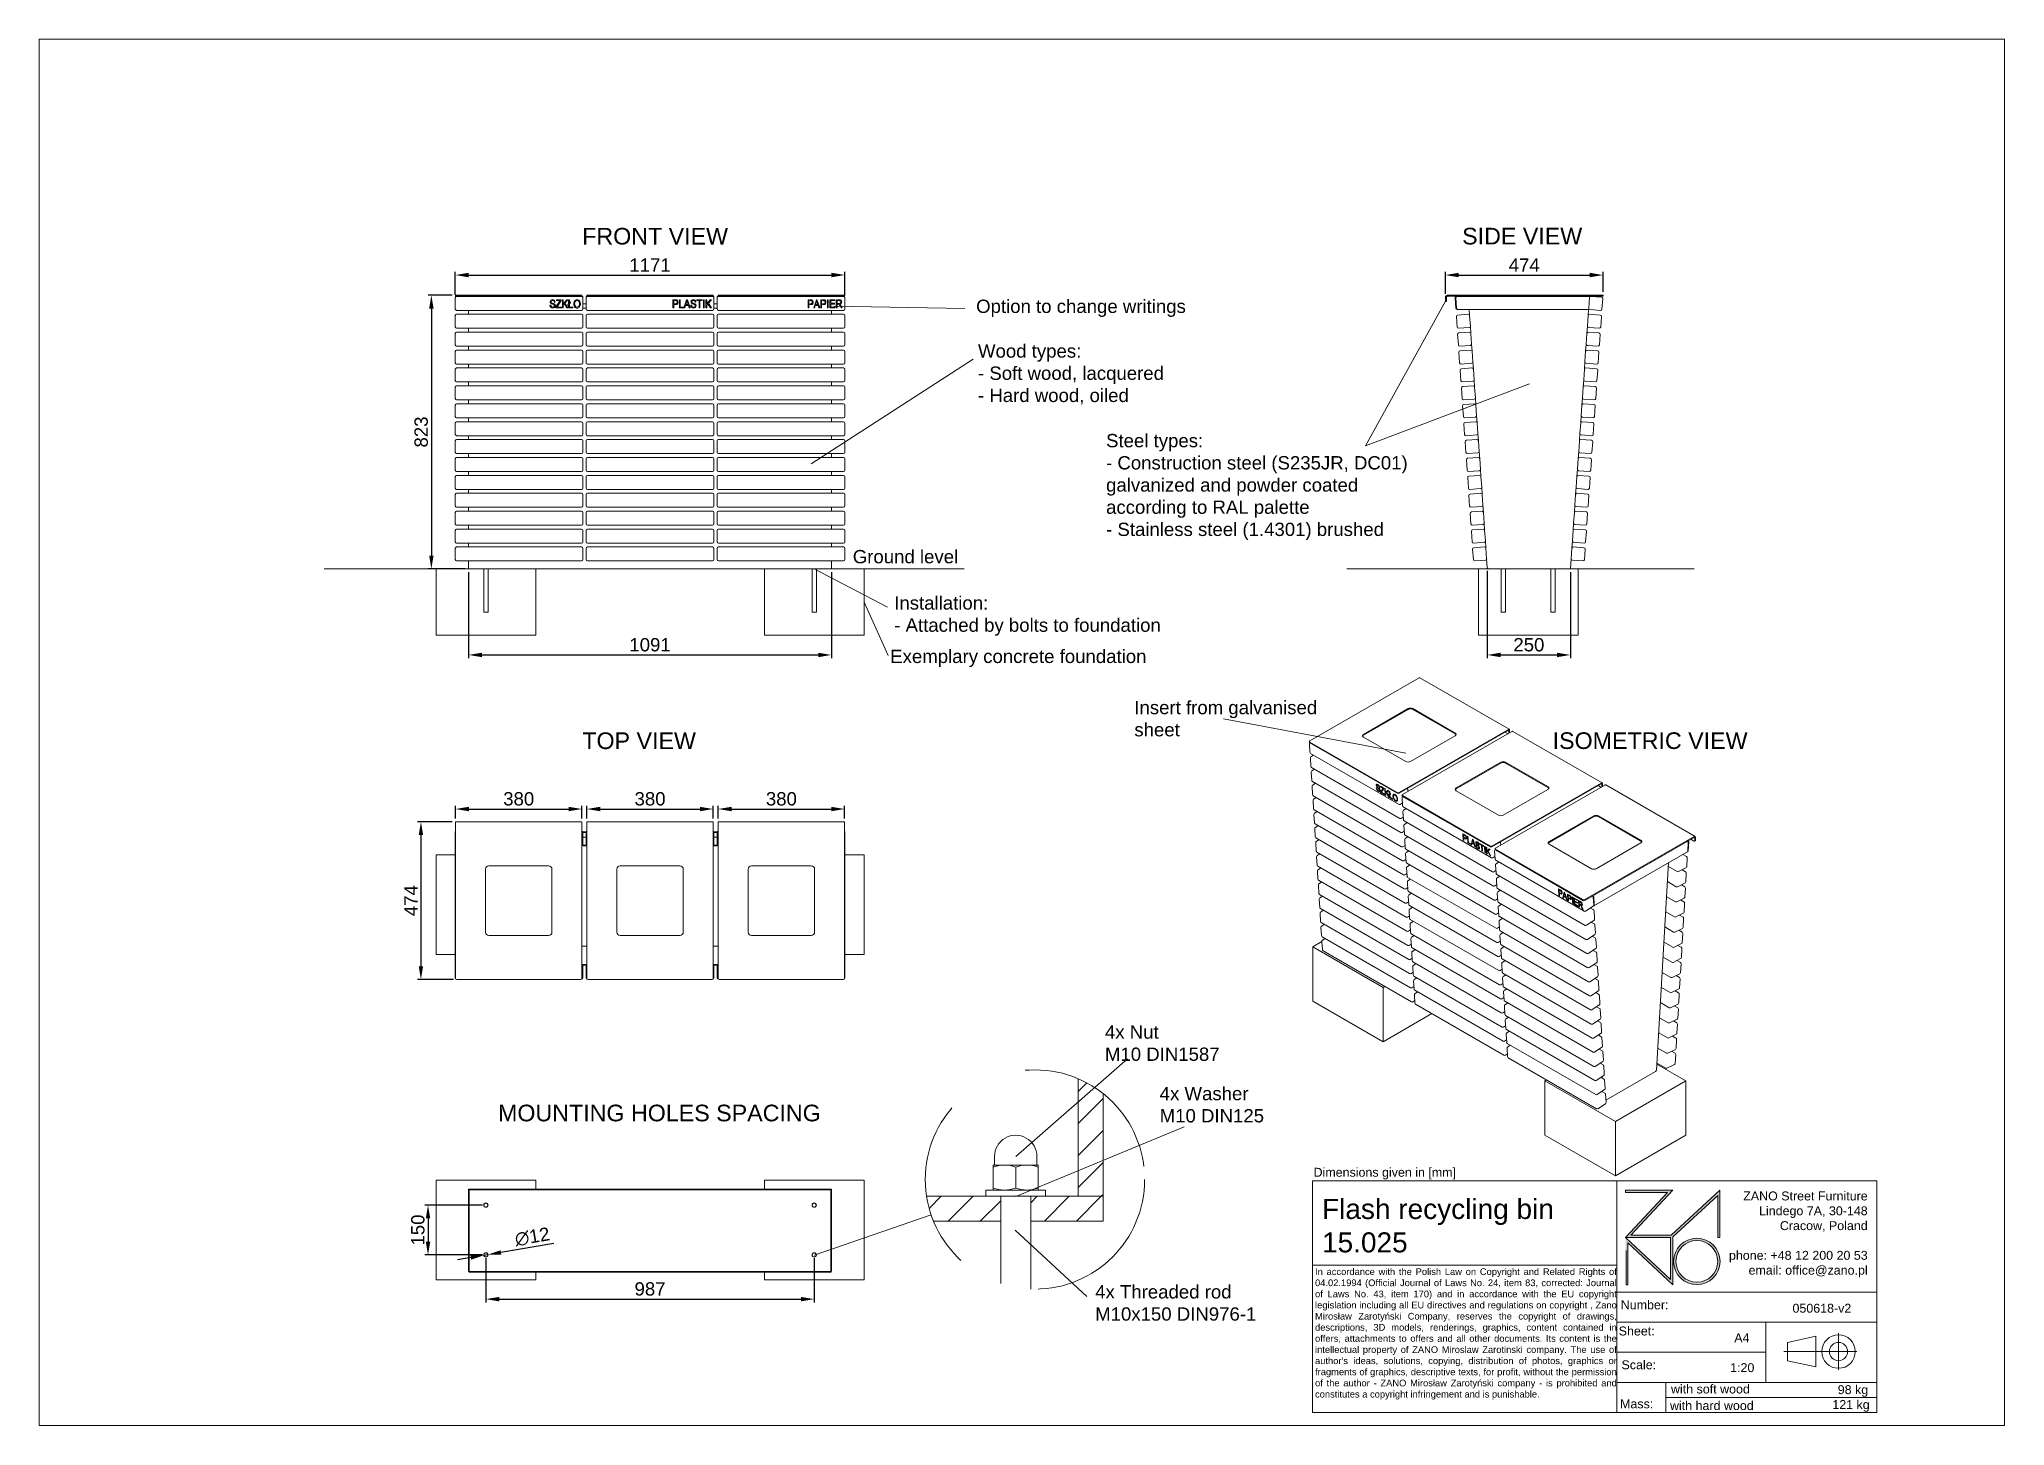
# Paper-space layout 'Layout1' of a CAD drawing. Header units: millimetres. Extents: x -15 to 281, y -7 to 201.
# The model-space entities are those that its viewports show. They can reach past a viewport. Long polylines and large blocks are cut down to what shows.
import ezdxf

# ---------------------------------------------------------------- set-up
doc = ezdxf.new("R2010")
doc.units = ezdxf.units.MM
doc.linetypes.add('HIDDEN', pattern=[1.905, 1.27, -0.635])
for name, color, linetype, lineweight in [('ZANO_O', 10, 'Continuous', 0), ('ZANO_R', 7, 'Continuous', 0), ('ZANO_R_przerywana', 7, 'HIDDEN', 0), ('ZANO_W', 1, 'Continuous', 0)]:
    doc.layers.add(name, color=color, linetype=linetype, lineweight=lineweight)
doc.layers.add('ZANO_P', color=7, linetype='Continuous', lineweight=0, true_color=0xffffff)
doc.styles.get("Standard").update_dxf_attribs({"font": 'ARIALUNI.TTF'})
doc.dimstyles.new('pl i ang', dxfattribs={"dimtxt": 50, "dimasz": 50, "dimexe": 1.25, "dimexo": 0.625, "dimgap": 10, "dimtad": 1, "dimtoh": 1, "dimtxsty": 'Standard', "dimcen": 2.5, "dimclrd": 1, "dimclre": 1, "dimclrt": 1, "dimadec": 0, "dimazin": 0, "dimtfac": 1, "dimtmove": 0, "dimatfit": 3, "dimfxl": 1, "dimarcsym": 1})

psp = doc.layouts.get("Layout1")

# ---------------------------------------------------------------- texts
at = {"layer": 'ZANO_O', "attachment_point": 1}
for s, insert, char_height, width in [('FRONT VIEW', (66.73, 172.88), 2.5, 27.6046), ('SIDE VIEW', (198.99, 172.89), 2.5, 22.2681), ('Option to change writings', (125.94, 162.09), 2, 31.8348), ('\\pxql;Wood types:\\P- Soft wood, lacquered\\P- Hard wood, oiled', (126.22, 155.37), 2, 31.0602), ('\\pxql;Steel types:\\P- Construction steel (S235JR, DC01)\\Pgalvanized and powder coated\\Paccording to RAL palette\\P- Stainless steel (1.4301) brushed', (145.47, 141.9), 2, 54.5279), ('Ground level', (107.4, 124.46), 2, 19.6442), ('\\pxql;Installation:\\P- Attached by bolts to foundation', (113.63, 117.5), 2, 43.6982), ('\\pxql;Exemplary concrete foundation', (113.03, 109.47), 2, 40.9408), ('\\pxql;Insert from galvanised sheet', (149.72, 101.78), 2, 31.0602), ('TOP VIEW', (66.75, 97.04), 2.5, 24.0457), ('ISOMETRIC VIEW', (212.59, 97.05), 2.5, 32.1424), ('4x Nut \\PM10 DIN1587', (145.3, 53), 2, 30.8338), ('4x Washer \\PM10 DIN125', (153.53, 43.75), 2, 33.1797), ('MOUNTING HOLES SPACING', (54.08, 41.08), 2.5, 51.246), ('4x Threaded rod \\PM10x150 DIN976-1', (143.83, 13.95), 2, 27.1206)]:
    psp.add_mtext(s, dxfattribs=dict(at, insert=insert, char_height=char_height, width=width))
at = {"layer": 'ZANO_R', "attachment_point": 1}
for s, insert, char_height, width in [('Dimensions given in [mm]', (176.66, 31.59), 1.3388, 1792.8014), ('\\pxqr;ZANO Street Furniture\\PLindego 7A, 30-148\\PCracow, Poland\\P\\Pphone: +48 12 200 20 53\\Pemail: office@zano.pl', (227.66, 28.03), 1.3388, 32.2827), ("\\pxqj;In accordance with the Polish Law on Copyright and Related Rights of 04.02.1994 (Official Journal of Laws No. 24, item 83, corrected: Journal of Laws No. 43, item 170) and in accordance with the EU copyright legislation including all EU directives and regulations on copyright , Zano Mirosław Zarotyński Company, reserves the copyright of drawings, descriptions, 3D models, renderings, graphics, content contained in offers, attachments to offers and all other documents. Its content is the intellectual property of ZANO Miroslaw Zarotinski company. The use of author's ideas, solutions, copying, distribution of photos, graphics or fragments of graphics, descriptive texts, for profit, without the permission of the author - ZANO Mirosław Zarotyński company - is prohibited and constitutes a copyright infringement and is punishable.", (176.88, 16.48), 1.00411, 45.2161), ('Number:', (222.83, 11.66), 1.339, 254.3232), ('050618-v2', (248.64, 11.15), 1.339, 10.9473), ('Sheet:', (222.52, 7.73), 1.339, 254.3232), ('A4', (239.89, 6.7), 1.339, 254.3232), ('Scale:', (222.94, 2.65), 1.339, 254.3232), ('1:20', (239.27, 2.22), 1.339, 4.2023), ('with soft wood', (230.38, -0.99), 1.3388, 22.26), ('98 kg', (255.44, -1.09), 1.339, 5.8209), ('Mass:', (222.73, -3.22), 1.339, 254.3232), ('with hard wood', (230.23, -3.48), 1.3388, 23.7092), ('121 kg', (254.63, -3.33), 1.339, 5.8209)]:
    psp.add_mtext(s, dxfattribs=dict(at, insert=insert, char_height=char_height, width=width))
at = {"layer": 'ZANO_R', "color": 1, "insert": (177.93, 26.91), "char_height": 3.0126, "width": 44.3227, "attachment_point": 1}
psp.add_mtext('\\pxql;{\\C256;Flash recycling bin 15.025}', dxfattribs=at)

msp = doc.modelspace()

# ---------------------------------------------------------------- blocks, each defined once
blk = doc.blocks.new('*D398')
at = {"layer": 'ZANO_W', "color": 1, "lineweight": -2}
for p, q in [((67.3, 3305.7), (-5.5, 3305.7)), ((4.5, 3265.7), (4.5, 2523)), ((106.5, 2483), (-5.5, 2483))]:
    blk.add_line(p, q, dxfattribs=at)
at = {"layer": 'ZANO_W', "color": 1}
for points in [[(11.2, 3265.7), (-2.1, 3265.7), (4.5, 3305.7)], [(-2.1, 2523), (11.2, 2523), (4.5, 2483)]]:
    blk.add_solid(points, dxfattribs=at)
at = {"layer": 'ZANO_W', "color": 1, "insert": (-25.9, 2894.4), "char_height": 40, "attachment_point": 5, "rotation": 90}
blk.add_mtext('823', dxfattribs=at)
blk = doc.blocks.new('*D399')
at = {"layer": 'ZANO_W', "color": 1, "lineweight": -2}
for p, q in [((76.5, 3307.1), (76.5, 3376.3)), ((1247.3, 3306), (1247.3, 3376.3)), ((116.5, 3366.3), (1207.3, 3366.3))]:
    blk.add_line(p, q, dxfattribs=at)
at = {"layer": 'ZANO_W', "color": 1}
for points in [[(116.5, 3373), (116.5, 3359.7), (76.5, 3366.3)], [(1207.3, 3359.7), (1207.3, 3373), (1247.3, 3366.3)]]:
    blk.add_solid(points, dxfattribs=at)
at = {"layer": 'ZANO_W', "color": 1, "insert": (661.9, 3396.4), "char_height": 40, "attachment_point": 5}
blk.add_mtext('1171', dxfattribs=at)
blk = doc.blocks.new('*D400')
at = {"layer": 'ZANO_W', "color": 1, "lineweight": -2}
for p, q in [((77.3, 1732.5), (77.3, 1771)), ((117.3, 1761), (416.9, 1761)), ((456.9, 1732.5), (456.9, 1771))]:
    blk.add_line(p, q, dxfattribs=at)
at = {"layer": 'ZANO_W', "color": 1}
for points in [[(117.3, 1767.7), (117.3, 1754.3), (77.3, 1761)], [(416.9, 1754.3), (416.9, 1767.7), (456.9, 1761)]]:
    blk.add_solid(points, dxfattribs=at)
at = {"layer": 'ZANO_W', "color": 1, "insert": (267.1, 1791.4), "char_height": 40, "attachment_point": 5}
blk.add_mtext('380', dxfattribs=at)
blk = doc.blocks.new('*D401')
at = {"layer": 'ZANO_W', "color": 1, "lineweight": -2}
for p, q in [((472.1, 1732.5), (472.1, 1771)), ((512.1, 1761), (811.7, 1761)), ((851.7, 1732.5), (851.7, 1771))]:
    blk.add_line(p, q, dxfattribs=at)
at = {"layer": 'ZANO_W', "color": 1}
for points in [[(512.1, 1767.7), (512.1, 1754.3), (472.1, 1761)], [(811.7, 1754.3), (811.7, 1767.7), (851.7, 1761)]]:
    blk.add_solid(points, dxfattribs=at)
at = {"layer": 'ZANO_W', "color": 1, "insert": (661.9, 1791.4), "char_height": 40, "attachment_point": 5}
blk.add_mtext('380', dxfattribs=at)
blk = doc.blocks.new('*D402')
at = {"layer": 'ZANO_W', "color": 1, "lineweight": -2}
for p, q in [((866.9, 1732.5), (866.9, 1771)), ((906.9, 1761), (1206.5, 1761)), ((1246.5, 1732.5), (1246.5, 1771))]:
    blk.add_line(p, q, dxfattribs=at)
at = {"layer": 'ZANO_W', "color": 1}
for points in [[(906.9, 1767.7), (906.9, 1754.3), (866.9, 1761)], [(1206.5, 1754.3), (1206.5, 1767.7), (1246.5, 1761)]]:
    blk.add_solid(points, dxfattribs=at)
at = {"layer": 'ZANO_W', "color": 1, "insert": (1056.7, 1791.4), "char_height": 40, "attachment_point": 5}
blk.add_mtext('380', dxfattribs=at)
blk = doc.blocks.new('*D403')
at = {"layer": 'ZANO_W', "color": 1, "lineweight": -2}
for p, q in [((67.3, 1722.5), (-36.9, 1722.5)), ((-26.9, 1682.5), (-26.9, 1288.5)), ((71.2, 1248.5), (-36.9, 1248.5))]:
    blk.add_line(p, q, dxfattribs=at)
at = {"layer": 'ZANO_W', "color": 1}
for points in [[(-20.2, 1682.5), (-33.5, 1682.5), (-26.9, 1722.5)], [(-33.5, 1288.5), (-20.2, 1288.5), (-26.9, 1248.5)]]:
    blk.add_solid(points, dxfattribs=at)
at = {"layer": 'ZANO_W', "color": 1, "insert": (-56.9, 1485.5), "char_height": 40, "attachment_point": 5, "rotation": 90}
blk.add_mtext('474', dxfattribs=at)
blk = doc.blocks.new('*D405')
at = {"layer": 'ZANO_W', "color": 1, "lineweight": -2}
for p, q in [((162.5, 419.3), (174.3, 421.3)), ((373, 454.6), (213.8, 427.9)), ((123.1, 412.7), (83.6, 406.1))]:
    blk.add_line(p, q, dxfattribs=at)
at = {"layer": 'ZANO_W', "color": 1}
for points in [[(124.2, 406.1), (121.9, 419.3), (162.5, 419.3)], [(212.7, 434.5), (214.9, 421.3), (174.3, 421.3)]]:
    blk.add_solid(points, dxfattribs=at)
at = {"layer": 'ZANO_W', "color": 1, "insert": (308, 474.9), "char_height": 40, "attachment_point": 5, "rotation": 9.52891}
blk.add_mtext('∅12', dxfattribs=at)
blk = doc.blocks.new('*D406')
at = {"layer": 'ZANO_W', "color": 1, "lineweight": -2}
for p, q in [((116.5, 2473), (116.5, 2214.2)), ((1207.3, 2473), (1207.3, 2214.2)), ((156.5, 2224.2), (1167.3, 2224.2))]:
    blk.add_line(p, q, dxfattribs=at)
at = {"layer": 'ZANO_W', "color": 1}
for points in [[(156.5, 2230.8), (156.5, 2217.5), (116.5, 2224.2)], [(1167.3, 2217.5), (1167.3, 2230.8), (1207.3, 2224.2)]]:
    blk.add_solid(points, dxfattribs=at)
at = {"layer": 'ZANO_W', "color": 1, "insert": (661.9, 2254.6), "char_height": 40, "attachment_point": 5}
blk.add_mtext('1091', dxfattribs=at)
blk = doc.blocks.new('*D407')
at = {"layer": 'ZANO_W', "color": 1, "lineweight": -2}
for p, q in [((3178.7, 2476.6), (3178.7, 2214.2)), ((3428.7, 2473), (3428.7, 2214.2)), ((3218.7, 2224.2), (3388.7, 2224.2))]:
    blk.add_line(p, q, dxfattribs=at)
at = {"layer": 'ZANO_W', "color": 1}
for points in [[(3218.7, 2230.8), (3218.7, 2217.5), (3178.7, 2224.2)], [(3388.7, 2217.5), (3388.7, 2230.8), (3428.7, 2224.2)]]:
    blk.add_solid(points, dxfattribs=at)
at = {"layer": 'ZANO_W', "color": 1, "insert": (3303.7, 2254.6), "char_height": 40, "attachment_point": 5}
blk.add_mtext('250', dxfattribs=at)
blk = doc.blocks.new('*D408')
at = {"layer": 'ZANO_W', "color": 1, "lineweight": -2}
for p, q in [((3052.7, 3310.3), (3052.7, 3376.3)), ((3526.7, 3316), (3526.7, 3376.3)), ((3092.7, 3366.3), (3486.7, 3366.3))]:
    blk.add_line(p, q, dxfattribs=at)
at = {"layer": 'ZANO_W', "color": 1}
for points in [[(3092.7, 3373), (3092.7, 3359.7), (3052.7, 3366.3)], [(3486.7, 3359.7), (3486.7, 3373), (3526.7, 3366.3)]]:
    blk.add_solid(points, dxfattribs=at)
at = {"layer": 'ZANO_W', "color": 1, "insert": (3289.7, 3396.3), "char_height": 40, "attachment_point": 5}
blk.add_mtext('474', dxfattribs=at)
blk = doc.blocks.new('*D409')
at = {"layer": 'ZANO_W', "color": 1, "lineweight": -2}
for p, q in [((158.4, 570.1), (-15.5, 570.1)), ((-5.5, 530.1), (-5.5, 460.3)), ((158.4, 420.3), (-15.5, 420.3))]:
    blk.add_line(p, q, dxfattribs=at)
at = {"layer": 'ZANO_W', "color": 1}
for points in [[(1.2, 530.1), (-12.2, 530.1), (-5.5, 570.1)], [(-12.2, 460.3), (1.2, 460.3), (-5.5, 420.3)]]:
    blk.add_solid(points, dxfattribs=at)
at = {"layer": 'ZANO_W', "color": 1, "insert": (-35.9, 495.2), "char_height": 40, "attachment_point": 5, "rotation": 90}
blk.add_mtext('150', dxfattribs=at)
blk = doc.blocks.new('*D410')
at = {"layer": 'ZANO_W', "color": 1, "lineweight": -2}
for p, q in [((168.4, 410.3), (168.4, 277.5)), ((1155.4, 410.3), (1155.4, 277.5)), ((208.4, 287.5), (1115.4, 287.5))]:
    blk.add_line(p, q, dxfattribs=at)
at = {"layer": 'ZANO_W', "color": 1}
for points in [[(208.4, 294.2), (208.4, 280.9), (168.4, 287.5)], [(1115.4, 280.9), (1115.4, 294.2), (1155.4, 287.5)]]:
    blk.add_solid(points, dxfattribs=at)
at = {"layer": 'ZANO_W', "color": 1, "insert": (661.9, 318), "char_height": 40, "attachment_point": 5}
blk.add_mtext('987', dxfattribs=at)

# ---------------------------------------------------------------- dimensions: what is measured, and where the dimension line sits
at = {"layer": 'ZANO_W'}
for base, p1, p2, picture, middle in [((1247.3, 3366.3), (76.5, 3297.1), (1247.3, 3296), '*D399', (661.9, 3396.4)), ((3526.7, 3366.3), (3052.7, 3300.3), (3526.7, 3306), '*D408', (3289.7, 3396.3)), ((1207.3, 2224.2), (116.5, 2483), (1207.3, 2483), '*D406', (661.9, 2254.6)), ((3428.7, 2224.2), (3178.7, 2486.6), (3428.7, 2483), '*D407', (3303.7, 2254.6)), ((456.9, 1761), (77.3, 1722.5), (456.9, 1722.5), '*D400', (267.1, 1791.4)), ((851.7, 1761), (472.1, 1722.5), (851.7, 1722.5), '*D401', (661.9, 1791.4)), ((1246.5, 1761), (866.9, 1722.5), (1246.5, 1722.5), '*D402', (1056.7, 1791.4)), ((1155.4, 287.5), (168.4, 420.3), (1155.4, 420.3), '*D410', (661.9, 318))]:
    dim = msp.add_linear_dim(base=base, p1=p1, p2=p2, dimstyle='pl i ang', override={"dimtxt": 40, "dimasz": 40, "dimexe": 10, "dimexo": 10, "dimtoh": 0, "dimdec": 0, "dimtdec": 0, "dimtmove": 1}, dxfattribs=at)
    dim.commit()
    dim.dimension.update_dxf_attribs({"geometry": picture, "text_midpoint": middle})
for base, p1, p2, picture, middle in [((4.5, 2483), (77.3, 3305.7), (116.5, 2483), '*D398', (-25.9, 2894.4)), ((-26.9, 1248.5), (77.3, 1722.5), (81.2, 1248.5), '*D403', (-56.9, 1485.5)), ((-5.5, 420.3), (168.4, 570.1), (168.4, 420.3), '*D409', (-35.9, 495.2))]:
    dim = msp.add_linear_dim(base=base, p1=p1, p2=p2, angle=90, dimstyle='pl i ang', override={"dimtxt": 40, "dimasz": 40, "dimexe": 10, "dimexo": 10, "dimtoh": 0, "dimdec": 0, "dimtdec": 0, "dimtmove": 1}, dxfattribs=at)
    dim.commit()
    dim.dimension.update_dxf_attribs({"geometry": picture, "text_midpoint": middle})
dim = msp.add_diameter_dim_2p(p1=(162.5, 419.3), p2=(174.3, 421.3), dimstyle='pl i ang', override={"dimtxt": 40, "dimasz": 40, "dimexe": 10, "dimexo": 10, "dimtoh": 0, "dimdec": 0, "dimtdec": 0, "dimtmove": 1}, dxfattribs=at)
dim.commit()
dim.dimension.update_dxf_attribs({"geometry": '*D405', "text_midpoint": (308, 474.9)})

# ---------------------------------------------------------------- linework, layer by layer
at = {"layer": 'ZANO_O'}
msp.add_lwpolyline([(116.5, 2483), (116.5, 2483)], dxfattribs=at)
at = {"layer": 'ZANO_R'}
for p, q in [((76.5, 3298.4), (76.5, 3298.4)), ((76.5, 3298.4), (76.5, 3298.2)), ((76.5, 3298.3), (76.5, 3266.1)), ((76.5, 3296), (76.5, 3298.2)), ((76.5, 3264.1), (76.5, 3296)), ((76.5, 3266.1), (76.5, 3266)), ((77.3, 3302.7), (77.3, 3305.7)), ((77.3, 3305.7), (81.2, 3305.7)), ((81.2, 3302.7), (77.3, 3302.7)), ((77.3, 3302.7), (77.3, 3300.5)), ((78.6, 3301.7), (78.6, 3302.2)), ((80.3, 3302.2), (78.6, 3302.2)), ((456.1, 3302.2), (80.5, 3302.2)), ((80.5, 3260.1), (456.1, 3260.1)), ((81.2, 3305.7), (452.9, 3305.7)), ((81.2, 3302.7), (452.9, 3302.7)), ((116.5, 3248.4), (116.5, 3260.1)), ((361, 3275.4), (363.6, 3275.7)), ((364.3, 3285.8), (364.3, 3285.6)), ((369, 3289.7), (369, 3289.6)), ((369.4, 3267.1), (369.4, 3267)), ((376.6, 3285.2), (374, 3284.9)), ((376.6, 3285.1), (374, 3284.7)), ((374, 3284.9), (374, 3284.7)), ((374.6, 3274.3), (374.6, 3274.1)), ((379.2, 3270.3), (389.8, 3286.3)), ((379.2, 3267.3), (379.2, 3270.3)), ((395.4, 3267.4), (379.2, 3267.4)), ((395.4, 3267.3), (379.2, 3267.3)), ((380.5, 3292.2), (395.1, 3292.2)), ((380.5, 3289.3), (380.5, 3292.2)), ((392, 3289.4), (380.5, 3289.4)), ((392, 3289.3), (380.5, 3289.3)), ((383.4, 3272.1), (382.1, 3270.3)), ((383.4, 3271.9), (382.1, 3270.2)), ((382.1, 3270.3), (382.1, 3270.2)), ((382.1, 3270.2), (395.4, 3270.2)), ((395.1, 3289.4), (383.4, 3272.1)), ((395.1, 3289.3), (383.4, 3271.9)), ((383.4, 3272.1), (383.4, 3271.9)), ((392, 3289.4), (392, 3289.3)), ((395.1, 3292.2), (395.1, 3289.3)), ((395.4, 3270.2), (395.4, 3267.3)), ((398.3, 3292.2), (400.9, 3292.2)), ((398.3, 3267.3), (398.3, 3292.2)), ((400.9, 3267.4), (398.3, 3267.4)), ((400.9, 3267.3), (398.3, 3267.3)), ((400.9, 3279.8), (411.5, 3292.2)), ((400.9, 3292.2), (400.9, 3279.8)), ((404.4, 3280.2), (400.9, 3276.1)), ((404.4, 3280), (400.9, 3275.9)), ((400.9, 3276.1), (400.9, 3275.9)), ((400.9, 3275.9), (400.9, 3267.3)), ((404.4, 3280.2), (404.4, 3280)), ((412.2, 3267.4), (404.4, 3280.2)), ((412.2, 3267.3), (404.4, 3280)), ((414.8, 3292.2), (406.2, 3282.1)), ((414.7, 3292.2), (406.2, 3282.2)), ((406.2, 3282.2), (406.2, 3282.1)), ((406.2, 3282.1), (415.2, 3267.3)), ((411.5, 3292.2), (414.8, 3292.2)), ((412.2, 3267.4), (412.2, 3267.3)), ((415.1, 3267.4), (412.2, 3267.4)), ((415.2, 3267.3), (412.2, 3267.3)), ((414.8, 3277.8), (417.1, 3280.1)), ((414.8, 3274.8), (414.8, 3277.8)), ((417.1, 3277.2), (414.8, 3274.9)), ((417.1, 3277), (414.8, 3274.8)), ((417.1, 3292.2), (419.7, 3292.2)), ((417.1, 3280.1), (417.1, 3292.2)), ((417.1, 3277.2), (417.1, 3277)), ((417.1, 3267.3), (417.1, 3277)), ((430.1, 3267.4), (417.1, 3267.4)), ((430.1, 3267.3), (417.1, 3267.3)), ((419.7, 3292.2), (419.7, 3282.7)), ((419.7, 3282.7), (422.6, 3285.6)), ((422.6, 3282.6), (419.7, 3279.7)), ((422.6, 3282.5), (419.7, 3279.6)), ((419.7, 3279.7), (419.7, 3279.6)), ((419.7, 3279.6), (419.7, 3270.2)), ((419.7, 3270.2), (430.1, 3270.2)), ((422.6, 3285.6), (422.6, 3282.5)), ((430.1, 3270.2), (430.1, 3267.3)), ((435.2, 3271), (435.2, 3270.9)), ((435.3, 3279.5), (435.3, 3279.4)), ((442.6, 3289.7), (442.6, 3289.6)), ((442.6, 3267.1), (442.6, 3267)), ((448.8, 3285.6), (448.8, 3285.4)), ((449.9, 3279.9), (449.9, 3279.8)), ((449.9, 3270.9), (449.9, 3270.8)), ((452.9, 3305.7), (456.9, 3305.7)), ((456.9, 3302.7), (452.9, 3302.7)), ((459.9, 3302.2), (456.4, 3302.2)), ((456.4, 3302.2), (459.9, 3302.2)), ((456.9, 3305.7), (456.9, 3302.7)), ((456.9, 3302.2), (456.9, 3302.7)), ((459.9, 3302), (457.2, 3302)), ((459.9, 3302.2), (459.9, 3302)), ((459.9, 3302.2), (459.9, 3302.2)), ((459.9, 3302), (459.9, 3299.6)), ((460.1, 3298.2), (460.1, 3296)), ((460.1, 3296), (460.1, 3264.1)), ((460.1, 3279.9), (470.1, 3279.9)), ((460.1, 3267), (470.1, 3267)), ((460.1, 3266.9), (470.1, 3266.9)), ((470.1, 3296), (470.1, 3298.2)), ((470.1, 3264.1), (470.1, 3296)), ((470.3, 3302.2), (470.3, 3302)), ((473.8, 3302.2), (470.3, 3302.2)), ((470.3, 3302.2), (470.3, 3302.2)), ((470.3, 3302.2), (473.8, 3302.2)), ((470.3, 3299.6), (470.3, 3302)), ((473, 3302), (470.3, 3302)), ((472.1, 3302.7), (472.1, 3305.7)), ((472.1, 3305.7), (476.1, 3305.7)), ((476.1, 3302.7), (472.1, 3302.7)), ((472.1, 3302.7), (472.1, 3302.2)), ((849.7, 3302.2), (474.1, 3302.2)), ((474.1, 3260.1), (849.7, 3260.1)), ((476.1, 3305.7), (847.7, 3305.7)), ((476.1, 3302.7), (847.7, 3302.7)), ((730.8, 3292.2), (738.5, 3292.2)), ((730.8, 3267.3), (730.8, 3292.2)), ((733.4, 3267.4), (730.8, 3267.4)), ((733.4, 3267.3), (730.8, 3267.3)), ((733.4, 3289.4), (733.4, 3289.3)), ((738.8, 3289.4), (733.4, 3289.4)), ((738.8, 3289.3), (733.4, 3289.3)), ((733.4, 3289.3), (733.4, 3280.2)), ((733.4, 3280.2), (738.9, 3280.2)), ((738.7, 3277.4), (733.4, 3277.4)), ((733.4, 3277.4), (733.4, 3277.3)), ((733.4, 3277.3), (733.4, 3267.3)), ((738.7, 3277.3), (733.4, 3277.3)), ((738.7, 3277.4), (738.7, 3277.3)), ((743.8, 3285), (743.8, 3284.8)), ((750, 3292.2), (752.6, 3292.2)), ((750, 3267.3), (750, 3292.2)), ((762.9, 3267.4), (750, 3267.4)), ((762.9, 3267.3), (750, 3267.3)), ((752.6, 3292.2), (752.6, 3270.2)), ((752.6, 3270.2), (762.9, 3270.2)), ((762.9, 3270.2), (762.9, 3267.3)), ((763.6, 3267.3), (771.6, 3292.2)), ((766.3, 3267.4), (763.6, 3267.4)), ((766.3, 3267.3), (763.6, 3267.3)), ((768.5, 3274.9), (766.3, 3267.4)), ((768.5, 3274.7), (766.3, 3267.3)), ((766.3, 3267.4), (766.3, 3267.3)), ((768.5, 3274.9), (768.5, 3274.7)), ((777.2, 3274.9), (768.5, 3274.9)), ((777.2, 3274.7), (768.5, 3274.7)), ((771.7, 3285), (769.3, 3277.8)), ((771.7, 3284.9), (769.3, 3277.6)), ((769.3, 3277.8), (769.3, 3277.6)), ((769.3, 3277.6), (776.3, 3277.6)), ((771.6, 3292.2), (774.1, 3292.2)), ((772.8, 3289.7), (772.8, 3289.6)), ((774.1, 3292.2), (782.1, 3267.3)), ((776.3, 3277.8), (774.3, 3284.6)), ((776.3, 3277.6), (774.3, 3284.5)), ((776.3, 3277.8), (776.3, 3277.6)), ((777.2, 3274.9), (777.2, 3274.7)), ((779.4, 3267.4), (777.2, 3274.9)), ((779.4, 3267.3), (777.2, 3274.7)), ((779.4, 3267.4), (779.4, 3267.3)), ((782, 3267.4), (779.4, 3267.4)), ((782.1, 3267.3), (779.4, 3267.3)), ((784.4, 3275.4), (786.9, 3275.7)), ((787.6, 3285.8), (787.6, 3285.6)), ((792.3, 3289.7), (792.3, 3289.6)), ((792.7, 3267.1), (792.7, 3267)), ((799.9, 3285.2), (797.3, 3284.9)), ((799.9, 3285.1), (797.3, 3284.7)), ((797.3, 3284.9), (797.3, 3284.7)), ((798, 3274.3), (798, 3274.1)), ((802.5, 3292.2), (818.7, 3292.2)), ((802.5, 3289.3), (802.5, 3292.2)), ((809.3, 3289.4), (802.5, 3289.4)), ((809.3, 3289.3), (802.5, 3289.3)), ((809.3, 3289.4), (809.3, 3289.3)), ((809.3, 3267.3), (809.3, 3289.3)), ((811.9, 3267.4), (809.3, 3267.4)), ((811.9, 3267.3), (809.3, 3267.3)), ((811.9, 3289.4), (811.9, 3289.3)), ((818.7, 3289.4), (811.9, 3289.4)), ((811.9, 3289.3), (811.9, 3267.3)), ((818.7, 3289.3), (811.9, 3289.3)), ((818.7, 3292.2), (818.7, 3289.3)), ((822.3, 3292.2), (824.9, 3292.2)), ((822.3, 3267.3), (822.3, 3292.2)), ((824.9, 3267.4), (822.3, 3267.4)), ((824.9, 3267.3), (822.3, 3267.3)), ((824.9, 3292.2), (824.9, 3267.3)), ((829.8, 3292.2), (832.4, 3292.2)), ((829.8, 3267.3), (829.8, 3292.2)), ((832.4, 3267.4), (829.8, 3267.4)), ((832.4, 3267.3), (829.8, 3267.3)), ((832.4, 3279.8), (842.9, 3292.2)), ((832.4, 3292.2), (832.4, 3279.8)), ((835.9, 3280.2), (832.4, 3276.1)), ((835.9, 3280), (832.4, 3275.9)), ((832.4, 3276.1), (832.4, 3275.9)), ((832.4, 3275.9), (832.4, 3267.3)), ((835.9, 3280.2), (835.9, 3280)), ((843.6, 3267.4), (835.9, 3280.2)), ((843.6, 3267.3), (835.9, 3280)), ((846.3, 3292.2), (837.6, 3282.1)), ((846.1, 3292.2), (837.6, 3282.2)), ((837.6, 3282.2), (837.6, 3282.1)), ((837.6, 3282.1), (846.6, 3267.3)), ((842.9, 3292.2), (846.3, 3292.2)), ((843.6, 3267.4), (843.6, 3267.3)), ((846.5, 3267.4), (843.6, 3267.4)), ((846.6, 3267.3), (843.6, 3267.3)), ((847.7, 3305.7), (851.7, 3305.7)), ((851.7, 3302.7), (847.7, 3302.7)), ((853.4, 3302.2), (849.9, 3302.2)), ((853.4, 3302.2), (850, 3302.2)), ((853.4, 3302), (850.8, 3302)), ((851.7, 3305.7), (851.7, 3302.7)), ((851.7, 3302.2), (851.7, 3302.7)), ((853.4, 3302.2), (853.4, 3302)), ((853.4, 3302.2), (853.4, 3302.2)), ((853.4, 3302), (853.4, 3299.6)), ((853.7, 3298.2), (853.7, 3296)), ((853.7, 3296), (853.7, 3264.1)), ((863.7, 3279.9), (853.7, 3279.9)), ((853.7, 3267), (863.7, 3267)), ((853.7, 3266.9), (863.7, 3266.9)), ((863.7, 3296), (863.7, 3298.2)), ((863.7, 3264.1), (863.7, 3296)), ((867.4, 3302.2), (863.9, 3302.2)), ((863.9, 3302.2), (863.9, 3302)), ((863.9, 3302.2), (863.9, 3302.2)), ((867.4, 3302.2), (863.9, 3302.2)), ((863.9, 3299.6), (863.9, 3302)), ((866.6, 3302), (863.9, 3302)), ((866.9, 3303), (866.9, 3306)), ((866.9, 3302.7), (866.9, 3303)), ((866.9, 3302.7), (866.9, 3302.2)), ((1243.3, 3302.2), (867.7, 3302.2)), ((867.7, 3260.1), (1243.3, 3260.1)), ((870.9, 3306), (1242.5, 3306)), ((870.9, 3303), (1242.5, 3303)), ((956.8, 3302.9), (956.8, 3302.8)), ((1146.6, 3302.9), (966.8, 3302.9)), ((966.8, 3302.8), (1146.6, 3302.8)), ((1139.6, 3292.2), (1137, 3292.2)), ((1137, 3292.2), (1137, 3267.3)), ((1137, 3267.4), (1139.6, 3267.4)), ((1137, 3267.3), (1139.6, 3267.3)), ((1139.6, 3267.3), (1139.6, 3292.2)), ((1144.7, 3292.2), (1142.1, 3292.2)), ((1142.1, 3292.2), (1142.1, 3289.3)), ((1142.1, 3289.4), (1144.9, 3289.4)), ((1142.1, 3289.3), (1144.9, 3289.3)), ((1145, 3280.2), (1142.1, 3280.2)), ((1142.1, 3280.2), (1142.1, 3277.3)), ((1142.1, 3277.4), (1144.8, 3277.4)), ((1142.1, 3277.3), (1144.8, 3277.3)), ((1144.8, 3277.4), (1144.8, 3277.3)), ((1149.9, 3285), (1149.9, 3284.8)), ((1161.8, 3292.2), (1153.8, 3267.3)), ((1153.8, 3267.3), (1156.5, 3267.3)), ((1153.9, 3267.4), (1156.5, 3267.4)), ((1156.5, 3267.4), (1158.7, 3274.9)), ((1156.5, 3267.3), (1158.7, 3274.7)), ((1156.5, 3267.4), (1156.5, 3267.3)), ((1156.6, 3302.8), (1156.6, 3302.9)), ((1158.7, 3274.7), (1159.7, 3277.6)), ((1158.7, 3274.9), (1159.6, 3277.6)), ((1158.7, 3274.9), (1158.7, 3274.7)), ((1159.6, 3277.8), (1161.9, 3285)), ((1159.6, 3277.6), (1161.9, 3284.9)), ((1159.6, 3277.8), (1159.6, 3277.6)), ((1159.7, 3277.6), (1159.6, 3277.6)), ((1162.3, 3277.6), (1161.3, 3274.7)), ((1161.3, 3274.7), (1167.4, 3274.7)), ((1161.4, 3274.9), (1167.4, 3274.9)), ((1164.3, 3292.2), (1161.8, 3292.2)), ((1166.6, 3277.6), (1162.3, 3277.6)), ((1163.1, 3289.7), (1163.1, 3289.6)), ((1163.3, 3288.8), (1164.3, 3292.2)), ((1163.3, 3289), (1164.3, 3292.2)), ((1163.3, 3289), (1163.3, 3288.8)), ((1165.7, 3288.1), (1164.5, 3284.5)), ((1164.5, 3284.6), (1166.6, 3277.8)), ((1164.5, 3284.5), (1164.5, 3284.5)), ((1164.5, 3284.5), (1166.6, 3277.6)), ((1172.3, 3267.3), (1165.7, 3288.1)), ((1166.6, 3277.8), (1166.6, 3277.6)), ((1167.4, 3274.9), (1167.4, 3274.7)), ((1167.4, 3274.9), (1169.6, 3267.4)), ((1167.4, 3274.7), (1169.6, 3267.3)), ((1169.6, 3267.4), (1169.6, 3267.3)), ((1169.6, 3267.4), (1172.3, 3267.4)), ((1169.6, 3267.3), (1172.3, 3267.3)), ((1177.8, 3292.2), (1175.2, 3292.2)), ((1175.2, 3292.2), (1175.2, 3267.3)), ((1175.2, 3267.4), (1177.8, 3267.4)), ((1175.2, 3267.3), (1177.8, 3267.3)), ((1177.8, 3267.3), (1177.8, 3292.2)), ((1182.9, 3292.2), (1180.3, 3292.2)), ((1180.3, 3292.2), (1180.3, 3289.3)), ((1180.3, 3289.4), (1183.2, 3289.4)), ((1180.3, 3289.3), (1183.2, 3289.3)), ((1183.3, 3280.2), (1180.3, 3280.2)), ((1180.3, 3280.2), (1180.3, 3277.3)), ((1180.3, 3277.4), (1183.1, 3277.4)), ((1180.3, 3277.3), (1183.1, 3277.3)), ((1183.1, 3277.4), (1183.1, 3277.3)), ((1188.2, 3285), (1188.2, 3284.8)), ((1197.6, 3292.2), (1195, 3292.2)), ((1195, 3292.2), (1195, 3267.3)), ((1195, 3267.4), (1197.6, 3267.4)), ((1195, 3267.3), (1197.6, 3267.3)), ((1197.6, 3267.3), (1197.6, 3292.2)), ((1217.4, 3292.2), (1202.5, 3292.2)), ((1202.5, 3292.2), (1202.5, 3267.3)), ((1202.5, 3267.4), (1217.7, 3267.4)), ((1202.5, 3267.3), (1217.7, 3267.3)), ((1205.1, 3289.4), (1205.1, 3289.3)), ((1205.1, 3289.4), (1217.4, 3289.4)), ((1205.1, 3281.5), (1205.1, 3289.3)), ((1205.1, 3289.3), (1217.4, 3289.3)), ((1216.8, 3281.5), (1205.1, 3281.5)), ((1205.1, 3278.7), (1205.1, 3278.6)), ((1205.1, 3278.7), (1216.8, 3278.7)), ((1205.1, 3270.2), (1205.1, 3278.6)), ((1205.1, 3278.6), (1216.8, 3278.6)), ((1217.7, 3270.2), (1205.1, 3270.2)), ((1207.3, 3248.4), (1207.3, 3260.1)), ((1216.8, 3278.6), (1216.8, 3281.5)), ((1217.4, 3289.3), (1217.4, 3292.2)), ((1217.7, 3267.3), (1217.7, 3270.2)), ((1224.2, 3292.2), (1221.6, 3292.2)), ((1221.6, 3292.2), (1221.6, 3267.3)), ((1221.6, 3267.4), (1224.2, 3267.4)), ((1221.6, 3267.3), (1224.2, 3267.3)), ((1224.2, 3267.3), (1224.2, 3292.2)), ((1230.8, 3292.2), (1226.7, 3292.2)), ((1226.7, 3292.2), (1226.7, 3289.3)), ((1226.7, 3289.4), (1231, 3289.4)), ((1226.7, 3289.3), (1231, 3289.3)), ((1230.3, 3281.2), (1226.7, 3281.2)), ((1226.7, 3281.2), (1226.7, 3278.3)), ((1226.7, 3278.4), (1227.5, 3278.4)), ((1226.7, 3278.3), (1227.5, 3278.3)), ((1232.3, 3278.6), (1232.3, 3278.4)), ((1234, 3272.7), (1236.8, 3267.4)), ((1234, 3272.6), (1236.8, 3267.3)), ((1235.6, 3285.4), (1235.6, 3285.3)), ((1239.8, 3267.3), (1236.1, 3274.1)), ((1236.8, 3267.4), (1236.8, 3267.3)), ((1236.8, 3267.4), (1239.7, 3267.4)), ((1236.8, 3267.3), (1239.8, 3267.3)), ((1243.5, 3302.2), (1245.2, 3302.2)), ((1245.2, 3301.7), (1245.2, 3302.2)), ((1246.5, 3306), (1246.5, 3303)), ((1246.5, 3303), (1246.5, 3302.7)), ((1246.5, 3300.5), (1246.5, 3302.7)), ((1247.3, 3298.4), (1247.3, 3298.4)), ((1247.3, 3298.4), (1247.3, 3298.2)), ((1247.3, 3298.3), (1247.3, 3266.1)), ((1247.3, 3298.2), (1247.3, 3296)), ((1247.3, 3296), (1247.3, 3264.1)), ((1247.3, 3266.1), (1247.3, 3266)), ((3052.7, 3289.7), (3052.7, 3300.3)), ((3052.7, 3294.7), (3052.7, 3300.3)), ((3052.7, 3286.7), (3052.7, 3289.7)), ((3055.7, 3286.7), (3052.7, 3286.7)), ((3055.7, 3286.7), (3052.7, 3286.7)), ((3052.7, 3286.7), (3052.7, 3286.7)), ((3055.7, 3289.7), (3055.7, 3300.3)), ((3055.7, 3289.7), (3055.7, 3294.7)), ((3055.7, 3289.7), (3055.7, 3286.7)), ((3058.1, 3305.7), (3522.7, 3305.7)), ((3058.1, 3302.7), (3522.7, 3302.7)), ((3058.1, 3302.7), (3069.7, 3302.7)), ((3069.7, 3305.7), (3522.7, 3306)), ((3083.9, 3298.3), (3081.9, 3298.1)), ((3081.9, 3298.1), (3084.1, 3266)), ((3083.8, 3298.3), (3083.8, 3298.4)), ((3083.9, 3298.3), (3086.1, 3266.1)), ((3086.1, 3266.1), (3084.1, 3266)), ((3085.6, 3301), (3085.6, 3302.2)), ((3120.1, 3302.2), (3085.6, 3302.2)), ((3486, 3302.2), (3087.5, 3302.2)), ((3087.9, 3263.9), (3087.9, 3262.5)), ((3087.9, 3262.5), (3099.3, 3262.5)), ((3090.1, 3262.5), (3483.3, 3262.5)), ((3099.3, 3262.5), (3099.3, 3262.5)), ((3120.1, 3302.2), (3120.1, 3302.2)), ((3125.7, 3244.7), (3124.4, 3262.5)), ((3482, 3244.7), (3483.2, 3262.5)), ((3485.8, 3298.4), (3483.6, 3266.3)), ((3486, 3300.2), (3486, 3302.2)), ((3519.1, 3260.1), (3487.2, 3262.3)), ((3490, 3302.2), (3521.9, 3299.9)), ((3522.7, 3305.7), (3526.7, 3305.7)), ((3526.7, 3302.7), (3522.7, 3302.7)), ((3525.6, 3295.7), (3523.3, 3263.8)), ((3526.7, 3306), (3526.7, 3305.7)), ((3526.7, 3305.7), (3526.7, 3302.7)), ((76.5, 3242.1), (76.5, 3244.4)), ((76.5, 3210.3), (76.5, 3242.1)), ((76.5, 3188.3), (76.5, 3190.6)), ((456.1, 3248.4), (80.5, 3248.4)), ((80.5, 3206.3), (456.1, 3206.3)), ((456.1, 3194.6), (80.5, 3194.6)), ((116.5, 3194.6), (116.5, 3206.3)), ((460.1, 3244.4), (460.1, 3242.1)), ((460.1, 3242.1), (460.1, 3210.3)), ((460.1, 3190.6), (460.1, 3188.3)), ((470.1, 3242.1), (470.1, 3244.4)), ((470.1, 3210.3), (470.1, 3242.1)), ((470.1, 3188.3), (470.1, 3190.6)), ((849.7, 3248.4), (474.1, 3248.4)), ((474.1, 3206.3), (849.7, 3206.3)), ((849.7, 3194.6), (474.1, 3194.6)), ((853.7, 3244.4), (853.7, 3242.1)), ((853.7, 3242.1), (853.7, 3210.3)), ((853.7, 3190.6), (853.7, 3188.3)), ((863.7, 3242.1), (863.7, 3244.4)), ((863.7, 3210.3), (863.7, 3242.1)), ((863.7, 3188.3), (863.7, 3190.6)), ((1243.3, 3248.4), (867.7, 3248.4)), ((867.7, 3206.3), (1243.3, 3206.3)), ((1243.3, 3194.6), (867.7, 3194.6)), ((1207.3, 3194.6), (1207.3, 3206.3)), ((1247.3, 3244.4), (1247.3, 3242.1)), ((1247.3, 3242.1), (1247.3, 3210.3)), ((1247.3, 3190.6), (1247.3, 3188.3)), ((3088.1, 3210), (3085.8, 3241.9)), ((3089.5, 3246.1), (3121.4, 3248.4)), ((3124.2, 3208.5), (3092.3, 3206.3)), ((3093.3, 3192.3), (3125.2, 3194.5)), ((3125.7, 3244.7), (3127.9, 3212.8)), ((3129.5, 3190.8), (3127.9, 3212.8)), ((3129.5, 3190.8), (3131.7, 3159)), ((3476, 3159), (3478.2, 3190.8)), ((3478.2, 3190.8), (3479.7, 3212.8)), ((3479.7, 3212.8), (3482, 3244.7)), ((3482.5, 3194.5), (3514.3, 3192.3)), ((3515.3, 3206.3), (3483.4, 3208.5)), ((3486.2, 3248.4), (3518.1, 3246.1)), ((3521.8, 3241.9), (3519.6, 3210)), ((76.5, 3156.4), (76.5, 3188.3)), ((76.5, 3134.5), (76.5, 3136.8)), ((76.5, 3102.6), (76.5, 3134.5)), ((80.5, 3152.4), (456.1, 3152.4)), ((456.1, 3140.7), (80.5, 3140.7)), ((116.5, 3140.7), (116.5, 3152.4)), ((460.1, 3188.3), (460.1, 3156.4)), ((460.1, 3136.8), (460.1, 3134.5)), ((460.1, 3134.5), (460.1, 3102.6)), ((470.1, 3156.4), (470.1, 3188.3)), ((470.1, 3134.5), (470.1, 3136.8)), ((470.1, 3102.6), (470.1, 3134.5)), ((474.1, 3152.4), (849.7, 3152.4)), ((849.7, 3140.7), (474.1, 3140.7)), ((853.7, 3188.3), (853.7, 3156.4)), ((853.7, 3136.8), (853.7, 3134.5)), ((853.7, 3134.5), (853.7, 3102.6)), ((863.7, 3156.4), (863.7, 3188.3)), ((863.7, 3134.5), (863.7, 3136.8)), ((863.7, 3102.6), (863.7, 3134.5)), ((867.7, 3152.4), (1243.3, 3152.4)), ((1243.3, 3140.7), (867.7, 3140.7)), ((1207.3, 3140.7), (1207.3, 3152.4)), ((1247.3, 3188.3), (1247.3, 3156.4)), ((1247.3, 3136.8), (1247.3, 3134.5)), ((1247.3, 3134.5), (1247.3, 3102.6)), ((3091.8, 3156.2), (3089.6, 3188.1)), ((3095.6, 3102.4), (3093.4, 3134.2)), ((3128, 3154.7), (3096.1, 3152.5)), ((3097.1, 3138.5), (3129, 3140.7)), ((3133.2, 3137), (3131.7, 3159)), ((3133.2, 3137), (3135.4, 3105.1)), ((3472.2, 3105.1), (3474.4, 3137)), ((3474.4, 3137), (3476, 3159)), ((3478.7, 3140.7), (3510.6, 3138.5)), ((3511.6, 3152.5), (3479.7, 3154.7)), ((3514.3, 3134.2), (3512.1, 3102.4)), ((3518.1, 3188.1), (3515.8, 3156.2)), ((76.5, 3080.7), (76.5, 3082.9)), ((76.5, 3048.8), (76.5, 3080.7)), ((80.5, 3098.6), (456.1, 3098.6)), ((456.1, 3086.9), (80.5, 3086.9)), ((116.5, 3086.9), (116.5, 3098.6)), ((460.1, 3082.9), (460.1, 3080.7)), ((460.1, 3080.7), (460.1, 3048.8)), ((470.1, 3080.7), (470.1, 3082.9)), ((470.1, 3048.8), (470.1, 3080.7)), ((474.1, 3098.6), (849.7, 3098.6)), ((849.7, 3086.9), (474.1, 3086.9)), ((853.7, 3082.9), (853.7, 3080.7)), ((853.7, 3080.7), (853.7, 3048.8)), ((863.7, 3080.7), (863.7, 3082.9)), ((863.7, 3048.8), (863.7, 3080.7)), ((867.7, 3098.6), (1243.3, 3098.6)), ((1243.3, 3086.9), (867.7, 3086.9)), ((1207.3, 3086.9), (1207.3, 3098.6)), ((1247.3, 3082.9), (1247.3, 3080.7)), ((1247.3, 3080.7), (1247.3, 3048.8)), ((3099.3, 3048.5), (3097.1, 3080.4)), ((3131.7, 3100.9), (3099.8, 3098.6)), ((3100.8, 3084.7), (3132.7, 3086.9)), ((3137, 3083.2), (3135.4, 3105.1)), ((3137, 3083.2), (3139.2, 3051.3)), ((3468.4, 3051.3), (3470.7, 3083.2)), ((3470.7, 3083.2), (3472.2, 3105.1)), ((3474.9, 3086.9), (3506.8, 3084.7)), ((3507.8, 3098.6), (3475.9, 3100.9)), ((3510.5, 3080.4), (3508.3, 3048.5)), ((76.5, 3026.9), (76.5, 3029.1)), ((76.5, 2995), (76.5, 3026.9)), ((80.5, 3044.8), (456.1, 3044.8)), ((456.1, 3033.1), (80.5, 3033.1)), ((116.5, 3033.1), (116.5, 3044.8)), ((460.1, 3029.1), (460.1, 3026.9)), ((460.1, 3026.9), (460.1, 2995)), ((470.1, 3026.9), (470.1, 3029.1)), ((470.1, 2995), (470.1, 3026.9)), ((474.1, 3044.8), (849.7, 3044.8)), ((849.7, 3033.1), (474.1, 3033.1)), ((853.7, 3029.1), (853.7, 3026.9)), ((853.7, 3026.9), (853.7, 2995)), ((863.7, 3026.9), (863.7, 3029.1)), ((863.7, 2995), (863.7, 3026.9)), ((867.7, 3044.8), (1243.3, 3044.8)), ((1243.3, 3033.1), (867.7, 3033.1)), ((1207.3, 3033.1), (1207.3, 3044.8)), ((1247.3, 3029.1), (1247.3, 3026.9)), ((1247.3, 3026.9), (1247.3, 2995)), ((3103.1, 2994.7), (3100.9, 3026.6)), ((3135.5, 3047.1), (3103.6, 3044.8)), ((3104.6, 3030.9), (3136.5, 3033.1)), ((3140.7, 3029.4), (3139.2, 3051.3)), ((3140.7, 3029.4), (3143, 2997.5)), ((3464.7, 2997.5), (3466.9, 3029.4)), ((3466.9, 3029.4), (3468.4, 3051.3)), ((3471.2, 3033.1), (3503.1, 3030.9)), ((3504, 3044.8), (3472.1, 3047.1)), ((3506.8, 3026.6), (3504.5, 2994.7)), ((76.5, 2973.1), (76.5, 2975.3)), ((76.5, 2941.2), (76.5, 2973.1)), ((80.5, 2991), (456.1, 2991)), ((456.1, 2979.3), (80.5, 2979.3)), ((116.5, 2979.3), (116.5, 2991)), ((460.1, 2975.3), (460.1, 2973.1)), ((460.1, 2973.1), (460.1, 2941.2)), ((470.1, 2973.1), (470.1, 2975.3)), ((470.1, 2941.2), (470.1, 2973.1)), ((474.1, 2991), (849.7, 2991)), ((849.7, 2979.3), (474.1, 2979.3)), ((853.7, 2975.3), (853.7, 2973.1)), ((853.7, 2973.1), (853.7, 2941.2)), ((863.7, 2973.1), (863.7, 2975.3)), ((863.7, 2941.2), (863.7, 2973.1)), ((867.7, 2991), (1243.3, 2991)), ((1243.3, 2979.3), (867.7, 2979.3)), ((1207.3, 2979.3), (1207.3, 2991)), ((1247.3, 2975.3), (1247.3, 2973.1)), ((1247.3, 2973.1), (1247.3, 2941.2)), ((3106.9, 2940.9), (3104.6, 2972.8)), ((3139.3, 2993.3), (3107.4, 2991)), ((3108.4, 2977.1), (3140.2, 2979.3)), ((3144.5, 2975.6), (3143, 2997.5)), ((3144.5, 2975.6), (3146.7, 2943.7)), ((3460.9, 2943.7), (3463.1, 2975.6)), ((3463.1, 2975.6), (3464.7, 2997.5)), ((3467.4, 2979.3), (3499.3, 2977.1)), ((3500.3, 2991), (3468.4, 2993.3)), ((3503, 2972.8), (3500.8, 2940.9)), ((76.5, 2919.3), (76.5, 2921.5)), ((76.5, 2887.4), (76.5, 2919.3)), ((80.5, 2937.2), (456.1, 2937.2)), ((456.1, 2925.5), (80.5, 2925.5)), ((116.5, 2925.5), (116.5, 2937.2)), ((460.1, 2921.5), (460.1, 2919.3)), ((460.1, 2919.3), (460.1, 2887.4)), ((470.1, 2919.3), (470.1, 2921.5)), ((470.1, 2887.4), (470.1, 2919.3)), ((474.1, 2937.2), (849.7, 2937.2)), ((849.7, 2925.5), (474.1, 2925.5)), ((853.7, 2921.5), (853.7, 2919.3)), ((853.7, 2919.3), (853.7, 2887.4)), ((863.7, 2919.3), (863.7, 2921.5)), ((863.7, 2887.4), (863.7, 2919.3)), ((867.7, 2937.2), (1243.3, 2937.2)), ((1243.3, 2925.5), (867.7, 2925.5)), ((1207.3, 2925.5), (1207.3, 2937.2)), ((1247.3, 2921.5), (1247.3, 2919.3)), ((1247.3, 2919.3), (1247.3, 2887.4)), ((3110.6, 2887.1), (3108.4, 2919)), ((3143, 2939.4), (3111.1, 2937.2)), ((3112.1, 2923.3), (3144, 2925.5)), ((3148.3, 2921.8), (3146.7, 2943.7)), ((3148.3, 2921.8), (3150.5, 2889.9)), ((3457.1, 2889.9), (3459.4, 2921.8)), ((3459.4, 2921.8), (3460.9, 2943.7)), ((3463.6, 2925.5), (3495.5, 2923.3)), ((3496.5, 2937.2), (3464.6, 2939.4)), ((3499.2, 2919), (3497, 2887.1)), ((76.5, 2865.5), (76.5, 2867.7)), ((76.5, 2833.6), (76.5, 2865.5)), ((80.5, 2883.4), (456.1, 2883.4)), ((456.1, 2871.7), (80.5, 2871.7)), ((116.5, 2871.7), (116.5, 2883.4)), ((460.1, 2867.7), (460.1, 2865.5)), ((460.1, 2865.5), (460.1, 2833.6)), ((470.1, 2865.5), (470.1, 2867.7)), ((470.1, 2833.6), (470.1, 2865.5)), ((474.1, 2883.4), (849.7, 2883.4)), ((849.7, 2871.7), (474.1, 2871.7)), ((853.7, 2867.7), (853.7, 2865.5)), ((853.7, 2865.5), (853.7, 2833.6)), ((863.7, 2865.5), (863.7, 2867.7)), ((863.7, 2833.6), (863.7, 2865.5)), ((867.7, 2883.4), (1243.3, 2883.4)), ((1243.3, 2871.7), (867.7, 2871.7)), ((1207.3, 2871.7), (1207.3, 2883.4)), ((1247.3, 2867.7), (1247.3, 2865.5)), ((1247.3, 2865.5), (1247.3, 2833.6)), ((3114.4, 2833.3), (3112.2, 2865.2)), ((3146.8, 2885.6), (3114.9, 2883.4)), ((3115.9, 2869.4), (3147.8, 2871.7)), ((3152, 2868), (3150.5, 2889.9)), ((3152, 2868), (3154.3, 2836.1)), ((3155.8, 2814.2), (3154.3, 2836.1)), ((3451.9, 2814.2), (3453.4, 2836.1)), ((3453.4, 2836.1), (3455.6, 2868)), ((3455.6, 2868), (3457.1, 2889.9)), ((3459.9, 2871.7), (3491.8, 2869.4)), ((3492.7, 2883.4), (3460.9, 2885.6)), ((3495.5, 2865.2), (3493.2, 2833.3)), ((76.5, 2811.6), (76.5, 2813.9)), ((76.5, 2779.8), (76.5, 2811.6)), ((80.5, 2829.6), (456.1, 2829.6)), ((456.1, 2817.9), (80.5, 2817.9)), ((116.5, 2817.9), (116.5, 2829.6)), ((460.1, 2813.9), (460.1, 2811.6)), ((460.1, 2811.6), (460.1, 2779.8)), ((470.1, 2811.6), (470.1, 2813.9)), ((470.1, 2779.8), (470.1, 2811.6)), ((474.1, 2829.6), (849.7, 2829.6)), ((849.7, 2817.9), (474.1, 2817.9)), ((853.7, 2813.9), (853.7, 2811.6)), ((853.7, 2811.6), (853.7, 2779.8)), ((863.7, 2811.6), (863.7, 2813.9)), ((863.7, 2779.8), (863.7, 2811.6)), ((867.7, 2829.6), (1243.3, 2829.6)), ((1243.3, 2817.9), (867.7, 2817.9)), ((1207.3, 2817.9), (1207.3, 2829.6)), ((1247.3, 2813.9), (1247.3, 2811.6)), ((1247.3, 2811.6), (1247.3, 2779.8)), ((3118.2, 2779.5), (3115.9, 2811.4)), ((3150.6, 2831.8), (3118.7, 2829.6)), ((3119.6, 2815.6), (3151.5, 2817.9)), ((3154.3, 2778), (3122.4, 2775.8)), ((3155.8, 2814.2), (3158, 2782.3)), ((3159.6, 2760.3), (3158, 2782.3)), ((3448.1, 2760.3), (3449.6, 2782.3)), ((3449.6, 2782.3), (3451.9, 2814.2)), ((3485.2, 2775.8), (3453.3, 2778)), ((3456.1, 2817.9), (3488, 2815.6)), ((3489, 2829.6), (3457.1, 2831.8)), ((3491.7, 2811.4), (3489.5, 2779.5)), ((76.5, 2757.8), (76.5, 2760.1)), ((76.5, 2725.9), (76.5, 2757.8)), ((80.5, 2775.8), (456.1, 2775.8)), ((456.1, 2764.1), (80.5, 2764.1)), ((80.5, 2722), (456.1, 2722)), ((116.5, 2764.1), (116.5, 2775.8)), ((116.5, 2710.2), (116.5, 2722)), ((460.1, 2760.1), (460.1, 2757.8)), ((460.1, 2757.8), (460.1, 2725.9)), ((470.1, 2757.8), (470.1, 2760.1)), ((470.1, 2725.9), (470.1, 2757.8)), ((474.1, 2775.8), (849.7, 2775.8)), ((849.7, 2764.1), (474.1, 2764.1)), ((474.1, 2722), (849.7, 2722)), ((853.7, 2760.1), (853.7, 2757.8)), ((853.7, 2757.8), (853.7, 2725.9)), ((863.7, 2757.8), (863.7, 2760.1)), ((863.7, 2725.9), (863.7, 2757.8)), ((867.7, 2775.8), (1243.3, 2775.8)), ((1243.3, 2764.1), (867.7, 2764.1)), ((867.7, 2722), (1243.3, 2722)), ((1207.3, 2764.1), (1207.3, 2775.8)), ((1207.3, 2710.2), (1207.3, 2722)), ((1247.3, 2760.1), (1247.3, 2757.8)), ((1247.3, 2757.8), (1247.3, 2725.9)), ((3121.9, 2725.7), (3119.7, 2757.6)), ((3123.4, 2761.8), (3155.3, 2764.1)), ((3158.1, 2724.2), (3126.2, 2722)), ((3159.6, 2760.3), (3161.8, 2728.5)), ((3163.3, 2706.5), (3161.8, 2728.5)), ((3444.3, 2706.5), (3445.9, 2728.5)), ((3445.9, 2728.5), (3448.1, 2760.3)), ((3481.5, 2722), (3449.6, 2724.2)), ((3452.4, 2764.1), (3484.2, 2761.8)), ((3487.9, 2757.6), (3485.7, 2725.7)), ((76.5, 2704), (76.5, 2706.3)), ((76.5, 2672.1), (76.5, 2704)), ((456.1, 2710.2), (80.5, 2710.2)), ((80.5, 2668.1), (456.1, 2668.1)), ((116.5, 2656.4), (116.5, 2668.1)), ((460.1, 2706.3), (460.1, 2704)), ((460.1, 2704), (460.1, 2672.1)), ((470.1, 2704), (470.1, 2706.3)), ((470.1, 2672.1), (470.1, 2704)), ((849.7, 2710.2), (474.1, 2710.2)), ((474.1, 2668.1), (849.7, 2668.1)), ((853.7, 2706.3), (853.7, 2704)), ((853.7, 2704), (853.7, 2672.1)), ((863.7, 2704), (863.7, 2706.3)), ((863.7, 2672.1), (863.7, 2704)), ((1243.3, 2710.2), (867.7, 2710.2)), ((867.7, 2668.1), (1243.3, 2668.1)), ((1207.3, 2656.4), (1207.3, 2668.1)), ((1247.3, 2706.3), (1247.3, 2704)), ((1247.3, 2704), (1247.3, 2672.1)), ((3125.7, 2671.9), (3123.5, 2703.7)), ((3127.2, 2708), (3159.1, 2710.2)), ((3161.8, 2670.4), (3130, 2668.1)), ((3163.3, 2706.5), (3165.5, 2674.6)), ((3167.1, 2652.7), (3165.5, 2674.6)), ((3440.6, 2652.7), (3442.1, 2674.6)), ((3442.1, 2674.6), (3444.3, 2706.5)), ((3477.7, 2668.1), (3445.8, 2670.4)), ((3448.6, 2710.2), (3480.5, 2708)), ((3484.2, 2703.7), (3482, 2671.9)), ((76.5, 2650.2), (76.5, 2652.4)), ((76.5, 2618.3), (76.5, 2650.2)), ((456.1, 2656.4), (80.5, 2656.4)), ((80.5, 2614.3), (456.1, 2614.3)), ((456.1, 2602.6), (80.5, 2602.6)), ((116.5, 2602.6), (116.5, 2614.3)), ((460.1, 2652.4), (460.1, 2650.2)), ((460.1, 2650.2), (460.1, 2618.3)), ((470.1, 2650.2), (470.1, 2652.4)), ((470.1, 2618.3), (470.1, 2650.2)), ((849.7, 2656.4), (474.1, 2656.4)), ((474.1, 2614.3), (849.7, 2614.3)), ((849.7, 2602.6), (474.1, 2602.6)), ((853.7, 2652.4), (853.7, 2650.2)), ((853.7, 2650.2), (853.7, 2618.3)), ((863.7, 2650.2), (863.7, 2652.4)), ((863.7, 2618.3), (863.7, 2650.2)), ((1243.3, 2656.4), (867.7, 2656.4)), ((867.7, 2614.3), (1243.3, 2614.3)), ((1243.3, 2602.6), (867.7, 2602.6)), ((1207.3, 2602.6), (1207.3, 2614.3)), ((1247.3, 2652.4), (1247.3, 2650.2)), ((1247.3, 2650.2), (1247.3, 2618.3)), ((3129.5, 2618), (3127.2, 2649.9)), ((3130.9, 2654.2), (3162.8, 2656.4)), ((3165.6, 2616.6), (3133.7, 2614.3)), ((3134.7, 2600.4), (3166.6, 2602.6)), ((3167.1, 2652.7), (3169.3, 2620.8)), ((3170.8, 2598.9), (3169.3, 2620.8)), ((3436.8, 2598.9), (3438.3, 2620.8)), ((3438.3, 2620.8), (3440.6, 2652.7)), ((3441.1, 2602.6), (3473, 2600.4)), ((3473.9, 2614.3), (3442, 2616.6)), ((3444.8, 2656.4), (3476.7, 2654.2)), ((3480.4, 2649.9), (3478.2, 2618)), ((76.5, 2596.4), (76.5, 2598.6)), ((76.5, 2564.5), (76.5, 2596.4)), ((76.5, 2542.6), (76.5, 2544.8)), ((76.5, 2510.7), (76.5, 2542.6)), ((80.5, 2560.5), (456.1, 2560.5)), ((456.1, 2548.8), (80.5, 2548.8)), ((116.5, 2548.8), (116.5, 2560.5)), ((460.1, 2598.6), (460.1, 2596.4)), ((460.1, 2596.4), (460.1, 2564.5)), ((460.1, 2544.8), (460.1, 2542.6)), ((460.1, 2542.6), (460.1, 2510.7)), ((470.1, 2596.4), (470.1, 2598.6)), ((470.1, 2564.5), (470.1, 2596.4)), ((470.1, 2542.6), (470.1, 2544.8)), ((470.1, 2510.7), (470.1, 2542.6)), ((474.1, 2560.5), (849.7, 2560.5)), ((849.7, 2548.8), (474.1, 2548.8)), ((853.7, 2598.6), (853.7, 2596.4)), ((853.7, 2596.4), (853.7, 2564.5)), ((853.7, 2544.8), (853.7, 2542.6)), ((853.7, 2542.6), (853.7, 2510.7)), ((863.7, 2596.4), (863.7, 2598.6)), ((863.7, 2564.5), (863.7, 2596.4)), ((863.7, 2542.6), (863.7, 2544.8)), ((863.7, 2510.7), (863.7, 2542.6)), ((867.7, 2560.5), (1243.3, 2560.5)), ((1243.3, 2548.8), (867.7, 2548.8)), ((1207.3, 2548.8), (1207.3, 2560.5)), ((1247.3, 2598.6), (1247.3, 2596.4)), ((1247.3, 2596.4), (1247.3, 2564.5)), ((1247.3, 2544.8), (1247.3, 2542.6)), ((1247.3, 2542.6), (1247.3, 2510.7)), ((3133.2, 2564.2), (3131, 2596.1)), ((3137, 2510.4), (3134.7, 2542.3)), ((3169.4, 2562.8), (3137.5, 2560.5)), ((3138.5, 2546.6), (3170.3, 2548.8)), ((3170.8, 2598.9), (3173.1, 2567)), ((3174.6, 2545.1), (3173.1, 2567)), ((3174.6, 2545.1), (3176.8, 2513.2)), ((3430.8, 2513.2), (3433, 2545.1)), ((3433, 2545.1), (3434.6, 2567)), ((3434.6, 2567), (3436.8, 2598.9)), ((3437.3, 2548.8), (3469.2, 2546.6)), ((3470.2, 2560.5), (3438.3, 2562.8)), ((3472.9, 2542.3), (3470.7, 2510.4)), ((3476.7, 2596.1), (3474.4, 2564.2)), ((-317.8, 2483), (1605.8, 2483)), ((18.6, 2483), (318.3, 2483)), ((318.3, 2483), (18.6, 2483)), ((80.5, 2506.7), (456.1, 2506.7)), ((116.5, 2483), (116.5, 2506.7)), ((161.9, 2483), (174.9, 2483)), ((161.9, 2483), (174.9, 2483)), ((318.3, 2482.9), (1005.5, 2482.9)), ((474.1, 2506.7), (849.7, 2506.7)), ((867.7, 2506.7), (1243.3, 2506.7)), ((1005.5, 2483), (1305.2, 2483)), ((1305.2, 2483), (1005.5, 2483)), ((1148.9, 2483), (1161.9, 2483)), ((1148.9, 2483), (1161.9, 2483)), ((1207.3, 2483), (1207.3, 2506.7)), ((2756.1, 2483), (3800.6, 2483)), ((3173.1, 2508.9), (3141.2, 2506.7)), ((3152, 2483), (3451.7, 2483)), ((3451.7, 2483), (3152, 2483)), ((3178.7, 2486.6), (3176.8, 2513.2)), ((3233.4, 2483), (3220.4, 2483)), ((3383.2, 2483), (3370.3, 2483)), ((3428.7, 2483), (3430.8, 2513.2)), ((3466.4, 2506.7), (3434.5, 2508.9)), ((2973.6, 2155.4), (2645.1, 1965.7)), ((3244.7, 2000.7), (2976.3, 2155.6)), ((2806.3, 1985.4), (2940.5, 2062.8)), ((2806.3, 1982.9), (2940.5, 2060.4)), ((2954.6, 2062.8), (3081.8, 1989.4)), ((2954.6, 2060.4), (3081.8, 1987)), ((2643.9, 1964.1), (2643.9, 1961.6)), ((2644.2, 1956.6), (2645.7, 1931.5)), ((2645.1, 1962.4), (2907.8, 1810.7)), ((2645.1, 1960), (2907.8, 1808.3)), ((2933.4, 1903.8), (2806.3, 1977.2)), ((2913.5, 1810.7), (3242, 2000.4)), ((2913.5, 1808.3), (3242, 1998)), ((3252.8, 1994.2), (2924.3, 1804.5)), ((3081.8, 1981.3), (2947.6, 1903.8)), ((3241.1, 1987.4), (3232.4, 1992.4)), ((3243.7, 1997), (3243.7, 1988.9)), ((3245.8, 1998.2), (3245.8, 1990.2)), ((3523.9, 1839.5), (3255.5, 1994.4)), ((2646.8, 1914.2), (2648.4, 1889.1)), ((2647.7, 1928.3), (2913.3, 1775)), ((2656.7, 1923.1), (2648.6, 1917.8)), ((3085.5, 1824.2), (3219.7, 1901.7)), ((3085.5, 1821.7), (3219.7, 1899.2)), ((3233.8, 1901.7), (3361, 1828.3)), ((3233.8, 1899.2), (3361, 1825.8)), ((2649.5, 1871.8), (2651.1, 1846.7)), ((2650.4, 1885.9), (2916, 1732.6)), ((2659.3, 1880.7), (2651.3, 1875.4)), ((2653.1, 1843.5), (2918.7, 1690.2)), ((2662, 1838.3), (2653.9, 1833)), ((2846, 1833.3), (2844.6, 1832.4)), ((2848.5, 1833.9), (2847.1, 1833)), ((2851, 1833.4), (2849.6, 1832.5)), ((3192.7, 1649.6), (3521.2, 1839.2)), ((3192.7, 1647.1), (3521.2, 1836.8)), ((3532, 1833), (3203.5, 1643.6)), ((3522.9, 1835.8), (3522.9, 1827.8)), ((3525, 1837), (3525, 1829)), ((3803.1, 1678.3), (3534.7, 1833.3)), ((2652.2, 1829.4), (2653.7, 1804.3)), ((2654.8, 1787), (2656.4, 1761.9)), ((2655.7, 1801.1), (2921.3, 1647.8)), ((2664.7, 1795.9), (2656.6, 1790.6)), ((2844.7, 1824.5), (2846.5, 1823.7)), ((2852.4, 1815.4), (2851, 1814.5)), ((2854.8, 1827.6), (2853.4, 1826.6)), ((2855.2, 1825.8), (2853.4, 1826.6)), ((2853.8, 1816.2), (2855.2, 1817.1)), ((2855.8, 1818.9), (2854.4, 1818)), ((2855.8, 1818.9), (2855.8, 1819.1)), ((2857.6, 1829.8), (2867.9, 1823.9)), ((2857.8, 1827.5), (2857.6, 1829.8)), ((2859.2, 1828.5), (2857.8, 1827.5)), ((2865.9, 1822.8), (2857.8, 1827.5)), ((2857.8, 1813.1), (2864.5, 1821.4)), ((2859.2, 1814.1), (2857.8, 1813.1)), ((2857.9, 1810.7), (2857.8, 1813.1)), ((2859.3, 1811.7), (2857.9, 1810.7)), ((2869.4, 1804.1), (2857.9, 1810.7)), ((2859.2, 1828.5), (2859.1, 1829)), ((2867.3, 1823.8), (2859.2, 1828.5)), ((2859.2, 1814.1), (2865.9, 1822.3)), ((2859.3, 1811.7), (2859.2, 1814.1)), ((2869.3, 1805.9), (2859.3, 1811.7)), ((2860.7, 1812.7), (2859.9, 1811.8)), ((2859.9, 1811.8), (2869.3, 1806.4)), ((2868.1, 1821.6), (2860.7, 1812.7)), ((2867.3, 1823.8), (2865.9, 1822.8)), ((2867.9, 1823.9), (2868.1, 1821.6)), ((2869.3, 1806.4), (2869.4, 1804.1)), ((2870.2, 1822.6), (2872.1, 1821.5)), ((2871.5, 1802.9), (2870.2, 1822.6)), ((2872.9, 1803.9), (2871.5, 1802.9)), ((2873.3, 1801.9), (2871.5, 1802.9)), ((2872.9, 1803.9), (2871.8, 1821.7)), ((2872.1, 1821.5), (2872.7, 1811.7)), ((2872.7, 1811.7), (2879.6, 1817.2)), ((2874.1, 1812.6), (2872.7, 1811.7)), ((2875.2, 1810.5), (2872.9, 1808.7)), ((2872.9, 1808.7), (2873.3, 1801.9)), ((2873.2, 1803.7), (2872.9, 1803.9)), ((2874.1, 1812.6), (2879.7, 1817.1)), ((2876.3, 1811.3), (2875.2, 1810.5)), ((2881.3, 1797.3), (2875.2, 1810.5)), ((2881.9, 1815.8), (2876.3, 1811.4)), ((2876.3, 1811.4), (2883.4, 1796)), ((2879.6, 1817.2), (2881.9, 1815.8)), ((2882.5, 1798), (2881.3, 1797.3)), ((2883.4, 1796), (2881.3, 1797.3)), ((2882.6, 1804.5), (2884.1, 1805.3)), ((2882.8, 1802.1), (2882.6, 1804.5)), ((2884.2, 1803), (2882.8, 1802.1)), ((2884.3, 1802.9), (2882.8, 1802.1)), ((2883.5, 1814.9), (2885.4, 1813.8)), ((2884.1, 1805.3), (2883.5, 1814.9)), ((2885.5, 1806.3), (2884.1, 1805.3)), ((2884.2, 1803), (2884.1, 1805.3)), ((2885.7, 1803.9), (2884.2, 1803)), ((2885.7, 1803.9), (2884.3, 1802.9)), ((2884.8, 1795.2), (2884.3, 1802.9)), ((2886.2, 1796.2), (2884.8, 1795.2)), ((2893.9, 1790), (2884.8, 1795.2)), ((2885.5, 1806.3), (2885.1, 1814)), ((2885.4, 1813.8), (2885.8, 1806.3)), ((2886.2, 1796.2), (2885.7, 1803.9)), ((2885.8, 1806.3), (2887.8, 1807.4)), ((2887.9, 1805), (2886, 1803.9)), ((2887.4, 1804.8), (2886, 1803.9)), ((2886, 1803.9), (2886.5, 1796.5)), ((2893.8, 1791.8), (2886.2, 1796.2)), ((2886.5, 1796.5), (2893.8, 1792.2)), ((2887.9, 1805.1), (2887.4, 1804.8)), ((2887.8, 1807.4), (2887.9, 1805)), ((2893.8, 1792.2), (2893.9, 1790)), ((2896.6, 1799.4), (2895.2, 1798.5)), ((2898.6, 1791.5), (2897.4, 1790.7)), ((2899.7, 1803.7), (2898.3, 1802.8)), ((2903.1, 1803.4), (2901.7, 1802.4)), ((2904.2, 1785.5), (2902.8, 1784.6)), ((2906, 1786.6), (2907.4, 1787.5)), ((2907.5, 1797.4), (2906.3, 1796.6)), ((2908.7, 1792.7), (2907.3, 1791.7)), ((2917.5, 1775.1), (2923.5, 1779.1)), ((2922.5, 1796), (2924.1, 1770.9)), ((2923.1, 1802.9), (2923.1, 1800.4)), ((2924.3, 1801.3), (3187, 1649.6)), ((2924.3, 1798.8), (3187, 1647.1)), ((2938.3, 1821.9), (2937.6, 1822.2)), ((2940.6, 1813.9), (2940.3, 1818.7)), ((3212.6, 1742.6), (3085.5, 1816)), ((3361, 1820.1), (3226.8, 1742.6)), ((3520.3, 1826.2), (3511.6, 1831.2)), ((456.9, 1722.5), (77.3, 1722.5)), ((77.3, 1717.1), (77.3, 1722.5)), ((77.3, 1717.1), (77.3, 1252.5)), ((456.9, 1722.5), (456.9, 1717.1)), ((456.9, 1252.5), (456.9, 1717.1)), ((472.1, 1717.1), (472.1, 1722.5)), ((851.7, 1722.5), (472.1, 1722.5)), ((472.1, 1717.1), (472.1, 1252.5)), ((851.7, 1722.5), (851.7, 1717.1)), ((851.7, 1252.5), (851.7, 1717.1)), ((1246.5, 1722.5), (866.9, 1722.5)), ((866.9, 1717.2), (866.9, 1722.5)), ((866.9, 1717.2), (866.9, 1252.5)), ((1246.5, 1722.5), (1246.5, 1717.2)), ((1246.5, 1252.5), (1246.5, 1717.2)), ((2657.5, 1744.6), (2659, 1719.5)), ((2658.4, 1758.7), (2924, 1605.4)), ((2667.3, 1753.5), (2659.3, 1748.2)), ((2661, 1716.3), (2926.6, 1563)), ((2920.2, 1732.7), (2926.2, 1736.7)), ((2925.1, 1753.6), (2926.7, 1728.4)), ((2926, 1767.6), (3191.6, 1614.3)), ((2935, 1762.5), (2926.9, 1757.2)), ((2928.7, 1725.2), (3194.3, 1571.9)), ((2937.7, 1720.1), (2929.6, 1714.8)), ((3364.7, 1663.2), (3498.9, 1740.6)), ((3364.7, 1660.7), (3498.9, 1738.1)), ((3513, 1740.6), (3640.2, 1667.2)), ((3513, 1738.1), (3640.2, 1664.7)), ((76.5, 1691.4), (76.5, 1693.4)), ((76.5, 1289.4), (76.5, 1691.4)), ((76.6, 1691.4), (76.5, 1691.4)), ((76.5, 1691.4), (76.5, 1689.1)), ((77.3, 1693.4), (76.6, 1693.4)), ((459.9, 1693.4), (456.9, 1693.4)), ((459.9, 1689.6), (459.9, 1693.4)), ((470.3, 1691.9), (459.9, 1691.9)), ((470.3, 1689.9), (459.9, 1689.9)), ((459.9, 1689.6), (459.9, 1655.1)), ((470.3, 1675.9), (459.9, 1675.9)), ((459.9, 1651.3), (459.9, 1655.1)), ((460.1, 1675.9), (460.1, 1653.5)), ((470.1, 1653.5), (470.1, 1675.9)), ((472.1, 1693.4), (470.3, 1693.4)), ((470.3, 1693.4), (470.3, 1689.6)), ((470.3, 1655.1), (470.3, 1689.6)), ((470.3, 1655.1), (470.3, 1651.3)), ((853.4, 1693.4), (851.7, 1693.4)), ((853.4, 1693.4), (853.4, 1689.6)), ((853.4, 1691.9), (863.9, 1691.9)), ((853.4, 1689.9), (863.9, 1689.9)), ((853.4, 1655.1), (853.4, 1689.6)), ((863.9, 1675.9), (853.4, 1675.9)), ((853.4, 1655.1), (853.4, 1651.3)), ((853.7, 1675.9), (853.7, 1653.5)), ((863.7, 1653.5), (863.7, 1675.9)), ((866.9, 1693.4), (863.9, 1693.4)), ((863.9, 1689.6), (863.9, 1693.4)), ((863.9, 1689.6), (863.9, 1655.1)), ((863.9, 1651.3), (863.9, 1655.1)), ((1247.2, 1693.4), (1246.5, 1693.4)), ((1247.2, 1691.4), (1247.3, 1691.4)), ((1247.3, 1691.4), (1247.3, 1693.4)), ((1247.3, 1289.4), (1247.3, 1691.4)), ((1247.3, 1691.4), (1247.3, 1689.1)), ((2660.1, 1702.2), (2661.7, 1677.1)), ((2670, 1711.1), (2661.9, 1705.8)), ((2662.8, 1659.8), (2664.4, 1634.7)), ((2663.7, 1673.9), (2929.3, 1520.6)), ((2672.7, 1668.7), (2664.6, 1663.4)), ((2922.8, 1690.3), (2928.9, 1694.3)), ((2927.8, 1711.2), (2929.4, 1686)), ((2930.5, 1668.8), (2932, 1643.6)), ((2931.4, 1682.8), (3197, 1529.5)), ((2940.3, 1677.7), (2932.3, 1672.4)), ((3105.4, 1686.8), (3110.8, 1683.7)), ((3106.6, 1667.2), (3105.4, 1686.8)), ((3108, 1668.1), (3106.6, 1667.2)), ((3108.4, 1666.1), (3106.6, 1667.2)), ((3108, 1668.1), (3106.9, 1685.9)), ((3108.8, 1684.4), (3107.3, 1683.5)), ((3111.2, 1681.3), (3107.3, 1683.5)), ((3107.3, 1683.5), (3107.8, 1676.3)), ((3107.8, 1676.3), (3111.6, 1674.1)), ((3109.3, 1675), (3107.9, 1674)), ((3107.9, 1674), (3108.4, 1666.1)), ((3111.7, 1671.9), (3107.9, 1674)), ((3108.3, 1667.9), (3108, 1668.1)), ((3112.6, 1682.2), (3108.8, 1684.4)), ((3113.1, 1672.8), (3109.3, 1675)), ((3113.1, 1672.8), (3111.7, 1671.9)), ((3114.3, 1673.5), (3115.7, 1674.4)), ((3116.3, 1676.7), (3114.9, 1675.7)), ((3116.3, 1676.7), (3116.2, 1677.5)), ((3118.9, 1679), (3120.7, 1677.9)), ((3120.1, 1659.4), (3118.9, 1679)), ((3121.5, 1660.3), (3120.1, 1659.4)), ((3129.3, 1654.1), (3120.1, 1659.4)), ((3121.5, 1660.3), (3120.4, 1678.1)), ((3120.7, 1677.9), (3121.8, 1660.6)), ((3129.2, 1655.9), (3121.5, 1660.3)), ((3121.8, 1660.6), (3129.2, 1656.4)), ((3129.2, 1656.4), (3129.3, 1654.1)), ((3129.8, 1653.8), (3134.2, 1670.2)), ((3131.2, 1654.7), (3129.8, 1653.8)), ((3131.2, 1654.7), (3135.2, 1669.6)), ((3132, 1654.2), (3131.2, 1654.7)), ((3132.8, 1657.7), (3131.7, 1652.7)), ((3134.3, 1658.6), (3132.8, 1657.7)), ((3139, 1654.1), (3132.8, 1657.7)), ((3134.6, 1664.4), (3133.3, 1659.6)), ((3133.3, 1659.6), (3138.3, 1656.8)), ((3134.2, 1670.2), (3136, 1669.2)), ((3140.1, 1655.2), (3134.3, 1658.6)), ((3136.2, 1668.3), (3135.2, 1667.6)), ((3136, 1669.2), (3142.8, 1646.3)), ((3138.3, 1656.8), (3136.5, 1663)), ((3139.4, 1657.5), (3138.3, 1656.8)), ((3140.2, 1654.9), (3139, 1654.1)), ((3145.4, 1660.5), (3144, 1659.6)), ((3147.8, 1661.1), (3146.4, 1660.2)), ((3150.4, 1660.6), (3149, 1659.7)), ((3154.2, 1654.7), (3152.7, 1653.8)), ((3156.1, 1657.6), (3167.5, 1650.9)), ((3156.2, 1655.3), (3156.1, 1657.6)), ((3157.6, 1656.2), (3156.2, 1655.3)), ((3161, 1652.5), (3156.2, 1655.3)), ((3157.6, 1656.2), (3157.6, 1656.7)), ((3162.4, 1653.4), (3157.6, 1656.2)), ((3218.9, 1652.5), (3218.6, 1658)), ((3491.8, 1581.6), (3364.7, 1655)), ((3471.9, 1488.6), (3800.4, 1678)), ((3471.9, 1486.2), (3800.4, 1675.6)), ((3640.2, 1659), (3506, 1581.6)), ((3782.7, 1661.2), (3781.1, 1634)), ((3782.6, 1664.3), (3781.7, 1664.8)), ((3784.1, 1661.9), (3782.5, 1634.7)), ((3782.7, 1661.2), (3782.5, 1661.5)), ((3782.7, 1661.2), (3784.1, 1661.9)), ((3782.7, 1661.2), (3782.7, 1661.3)), ((3800, 1664.7), (3790.8, 1670)), ((3801.5, 1664.6), (3803.6, 1665.8)), ((3802.1, 1674.6), (3802.1, 1666)), ((3804.2, 1675.8), (3804.2, 1667.2)), ((459.9, 1652), (470.3, 1652)), ((459.9, 1651.3), (459.9, 1650)), ((459.9, 1650), (470.3, 1650)), ((460.1, 1653.5), (460.1, 1652)), ((470.1, 1652), (470.1, 1653.5)), ((470.3, 1650), (470.3, 1651.3)), ((863.9, 1652), (853.4, 1652)), ((853.4, 1650), (853.4, 1651.3)), ((863.9, 1650), (853.4, 1650)), ((853.7, 1653.5), (853.7, 1652)), ((863.7, 1652), (863.7, 1653.5)), ((863.9, 1651.3), (863.9, 1650)), ((2665.5, 1617.4), (2667, 1592.3)), ((2666.4, 1631.5), (2932, 1478.2)), ((2675.3, 1626.3), (2667.2, 1621)), ((2925.5, 1647.9), (2931.5, 1651.8)), ((2928.2, 1605.5), (2934.2, 1609.4)), ((2933.1, 1626.4), (2934.7, 1601.2)), ((2934, 1640.4), (3199.6, 1487.1)), ((2943, 1635.3), (2934.9, 1630)), ((2936.7, 1598), (3202.3, 1444.7)), ((3131.7, 1652.7), (3129.8, 1653.8)), ((3140.9, 1647.4), (3139, 1654.1)), ((3142.2, 1648.2), (3140.9, 1647.4)), ((3142.8, 1646.3), (3140.9, 1647.4)), ((3144, 1651.7), (3145.9, 1650.9)), ((3151.8, 1642.6), (3150.4, 1641.7)), ((3154.6, 1653), (3152.7, 1653.8)), ((3153.1, 1643.4), (3154.5, 1644.3)), ((3155.1, 1646.1), (3153.7, 1645.2)), ((3155.1, 1646.1), (3155.1, 1646.3)), ((3162.4, 1653.4), (3161, 1652.5)), ((3162.1, 1635.1), (3161, 1652.5)), ((3163.5, 1636.1), (3162.1, 1635.1)), ((3163.9, 1634.1), (3162.1, 1635.1)), ((3163.5, 1636.1), (3162.4, 1653.4)), ((3164.3, 1652.4), (3162.8, 1651.4)), ((3162.8, 1651.4), (3163.9, 1634.1)), ((3167.7, 1648.6), (3162.8, 1651.4)), ((3163.8, 1635.9), (3163.5, 1636.1)), ((3167.5, 1650.5), (3164.3, 1652.4)), ((3167.5, 1650.9), (3167.7, 1648.6)), ((3170, 1649.5), (3171.9, 1648.4)), ((3171.3, 1629.9), (3170, 1649.5)), ((3172.7, 1630.8), (3171.3, 1629.9)), ((3173.1, 1628.8), (3171.3, 1629.9)), ((3172.7, 1630.8), (3171.6, 1648.6)), ((3171.9, 1648.4), (3173.1, 1628.8)), ((3173, 1630.6), (3172.7, 1630.8)), ((3175.3, 1646.4), (3177.2, 1645.4)), ((3176.5, 1626.8), (3175.3, 1646.4)), ((3178, 1627.7), (3176.5, 1626.8)), ((3178.4, 1625.7), (3176.5, 1626.8)), ((3178, 1627.7), (3176.8, 1645.6)), ((3177.2, 1645.4), (3177.8, 1635.6)), ((3177.8, 1635.6), (3184.6, 1641.1)), ((3179.2, 1636.5), (3177.8, 1635.6)), ((3180.2, 1634.4), (3178, 1632.6)), ((3178, 1632.6), (3178.4, 1625.7)), ((3178.3, 1627.6), (3178, 1627.7)), ((3179.2, 1636.5), (3184.8, 1641)), ((3181.4, 1635.1), (3180.2, 1634.4)), ((3186.4, 1621.1), (3180.2, 1634.4)), ((3187, 1639.7), (3181.4, 1635.3)), ((3181.4, 1635.3), (3188.5, 1619.9)), ((3184.6, 1641.1), (3187, 1639.7)), ((3187.6, 1621.9), (3186.4, 1621.1)), ((3188.5, 1619.9), (3186.4, 1621.1)), ((3195.8, 1614.4), (3201.8, 1618.4)), ((3200.8, 1635.3), (3202.4, 1610.2)), ((3202.3, 1642), (3202.3, 1639.5)), ((3203.5, 1640.3), (3466.2, 1488.6)), ((3203.5, 1637.9), (3466.2, 1486.2)), ((3204.4, 1607), (3469.9, 1453.7)), ((3213.3, 1601.8), (3205.2, 1596.5)), ((3499.4, 1470.2), (3778.9, 1631.6)), ((3687.4, 976), (3723.9, 1599.8)), ((3777.7, 1618), (3766.5, 1624.4)), ((3778.7, 1631), (3777.8, 1631)), ((3778.1, 1587.4), (3779.7, 1614.3)), ((3778.7, 1631.5), (3778.7, 1631)), ((3780.9, 1633.8), (3781.1, 1634)), ((3781.1, 1634), (3782.5, 1634.7)), ((167.2, 1390.6), (167.2, 1580.4)), ((177.1, 1590.4), (357, 1590.4)), ((366.9, 1580.4), (366.9, 1390.6)), ((562, 1390.6), (562, 1580.4)), ((572, 1590.4), (751.8, 1590.4)), ((761.8, 1580.4), (761.8, 1390.6)), ((956.8, 1390.6), (956.8, 1580.4)), ((966.8, 1590.4), (1146.6, 1590.4)), ((966.8, 1590.4), (1146.6, 1590.4)), ((1156.6, 1580.4), (1156.6, 1390.6)), ((2668.1, 1575), (2669.7, 1549.9)), ((2669, 1589.1), (2934.6, 1435.8)), ((2678, 1583.9), (2669.9, 1578.6)), ((2671.7, 1546.7), (2937.3, 1393.3)), ((2680.6, 1541.5), (2672.6, 1536.2)), ((2930.8, 1563.1), (2936.8, 1567)), ((2935.8, 1584), (2937.4, 1558.8)), ((2945.6, 1592.9), (2937.6, 1587.5)), ((2938.4, 1541.6), (2940, 1516.4)), ((2939.3, 1555.6), (3204.9, 1402.3)), ((2948.3, 1550.5), (2940.2, 1545.1)), ((3198.5, 1572), (3204.5, 1576)), ((3203.4, 1592.9), (3205, 1567.8)), ((3206.1, 1550.5), (3207.7, 1525.4)), ((3207, 1564.6), (3472.6, 1411.2)), ((3216, 1559.4), (3207.9, 1554.1)), ((3720.6, 1542.7), (3746.9, 1527.5)), ((3723.2, 1588.2), (3749.6, 1572.9)), ((3750.7, 1527.4), (3773.2, 1538.6)), ((3753.3, 1572.8), (3775.9, 1584)), ((3775, 1572.5), (3764.7, 1578.5)), ((3775.4, 1541.9), (3777, 1568.8)), ((2670.8, 1532.6), (2672.4, 1507.5)), ((2673.4, 1490.2), (2675, 1465.1)), ((2674.3, 1504.3), (2939.9, 1350.9)), ((2683.3, 1499.1), (2675.2, 1493.8)), ((2933.5, 1520.7), (2939.5, 1524.6)), ((2936.1, 1478.3), (2942.2, 1482.2)), ((2941.1, 1499.2), (2942.7, 1474)), ((2942, 1513.2), (3207.6, 1359.9)), ((2951, 1508), (2942.9, 1502.7)), ((3201.2, 1529.6), (3207.2, 1533.6)), ((3203.8, 1487.2), (3209.8, 1491.2)), ((3208.8, 1508.1), (3210.3, 1483)), ((3209.7, 1522.2), (3475.3, 1368.8)), ((3218.6, 1517), (3210.6, 1511.7)), ((3212.3, 1479.8), (3477.9, 1326.4)), ((3394.4, 1520), (3392.5, 1521)), ((3392.5, 1521), (3393.8, 1501.4)), ((3395.2, 1502.3), (3393.8, 1501.4)), ((3393.8, 1501.4), (3395.6, 1500.3)), ((3394.1, 1520.2), (3395.2, 1502.3)), ((3395.6, 1500.3), (3394.4, 1520)), ((3395.2, 1502.3), (3395.5, 1502.1)), ((3398, 1517.9), (3396.1, 1519)), ((3396.1, 1519), (3396.3, 1516.7)), ((3397.7, 1517.6), (3396.3, 1516.7)), ((3396.3, 1516.7), (3398.3, 1515.5)), ((3398.8, 1508.3), (3396.7, 1509.5)), ((3396.7, 1509.5), (3396.9, 1507.2)), ((3398.3, 1508.2), (3396.9, 1507.2)), ((3396.9, 1507.2), (3398.8, 1506.1)), ((3397.7, 1518.1), (3397.7, 1517.6)), ((3397.7, 1517.6), (3399.7, 1516.4)), ((3398.3, 1508.6), (3398.3, 1508.2)), ((3398.3, 1508.2), (3400.3, 1507)), ((3400.3, 1507), (3398.8, 1506.1)), ((3401.5, 1507.7), (3402.9, 1508.7)), ((3403.5, 1510.9), (3402.1, 1509.9)), ((3403.4, 1511.6), (3403.5, 1510.9)), ((3410.1, 1510.9), (3405.7, 1494.5)), ((3407.1, 1495.4), (3405.7, 1494.5)), ((3405.7, 1494.5), (3407.6, 1493.4)), ((3411.1, 1510.3), (3407.1, 1495.4)), ((3407.1, 1495.4), (3408, 1494.9)), ((3407.6, 1493.4), (3408.8, 1498.4)), ((3408.8, 1498.4), (3409.3, 1500.3)), ((3409.2, 1500.3), (3410.6, 1505.1)), ((3409.3, 1500.3), (3409.2, 1500.3)), ((3411.9, 1509.9), (3410.1, 1510.9)), ((3411.2, 1499.2), (3410.6, 1497.3)), ((3412.1, 1498.2), (3410.6, 1497.3)), ((3410.6, 1497.3), (3415, 1494.8)), ((3411.6, 1508.6), (3411.1, 1508.3)), ((3414.2, 1497.5), (3411.2, 1499.2)), ((3411.3, 1507.7), (3411.9, 1509.9)), ((3412.2, 1498.7), (3412.1, 1498.2)), ((3412.1, 1498.2), (3416.1, 1495.9)), ((3413, 1506.1), (3412.4, 1503.7)), ((3413.5, 1504.5), (3412.4, 1503.7)), ((3412.4, 1503.7), (3412.4, 1503.7)), ((3412.4, 1503.7), (3414.2, 1497.5)), ((3418.8, 1487), (3413, 1506.1)), ((3415.4, 1498.2), (3414.2, 1497.5)), ((3416.2, 1495.6), (3415, 1494.8)), ((3415, 1494.8), (3416.9, 1488.1)), ((3418.2, 1488.9), (3416.9, 1488.1)), ((3416.9, 1488.1), (3418.8, 1487)), ((3421.4, 1504.4), (3419.6, 1505.4)), ((3419.6, 1505.4), (3420.8, 1485.8)), ((3422.3, 1486.7), (3420.8, 1485.8)), ((3420.8, 1485.8), (3422.7, 1484.7)), ((3421.1, 1504.5), (3422.3, 1486.7)), ((3422.7, 1484.7), (3421.4, 1504.4)), ((3422.3, 1486.7), (3422.6, 1486.5)), ((3425.1, 1502.3), (3423.2, 1503.3)), ((3423.2, 1503.3), (3423.4, 1501)), ((3424.8, 1502), (3423.4, 1501)), ((3423.4, 1501), (3425.4, 1499.9)), ((3425.9, 1492.7), (3423.8, 1493.9)), ((3423.8, 1493.9), (3423.9, 1491.6)), ((3425.4, 1492.5), (3423.9, 1491.6)), ((3423.9, 1491.6), (3425.9, 1490.5)), ((3424.7, 1502.5), (3424.8, 1502)), ((3424.8, 1502), (3426.8, 1500.8)), ((3425.3, 1493), (3425.4, 1492.5)), ((3425.4, 1492.5), (3427.3, 1491.4)), ((3427.3, 1491.4), (3425.9, 1490.5)), ((3428.5, 1492.1), (3430, 1493)), ((3430.6, 1495.2), (3429.1, 1494.3)), ((3430.4, 1496), (3430.6, 1495.2)), ((3435.4, 1496.3), (3433.6, 1497.3)), ((3433.6, 1497.3), (3434.8, 1477.7)), ((3436.2, 1478.6), (3434.8, 1477.7)), ((3434.8, 1477.7), (3436.7, 1476.6)), ((3435.1, 1496.5), (3436.2, 1478.6)), ((3436.7, 1476.6), (3435.4, 1496.3)), ((3436.2, 1478.6), (3436.6, 1478.5)), ((3449.4, 1488.2), (3438.9, 1494.3)), ((3438.9, 1494.3), (3440.1, 1474.7)), ((3440.4, 1493.4), (3441.5, 1475.6)), ((3442.3, 1491.9), (3440.9, 1490.9)), ((3441.2, 1484.8), (3440.9, 1490.9)), ((3440.9, 1490.9), (3449.6, 1485.9)), ((3449.5, 1480.1), (3441.2, 1484.8)), ((3442.8, 1483.5), (3441.4, 1482.5)), ((3441.8, 1475.9), (3441.4, 1482.5)), ((3441.4, 1482.5), (3449.6, 1477.8)), ((3442.3, 1491.9), (3449.5, 1487.7)), ((3442.8, 1483.5), (3449.5, 1479.6)), ((3449.6, 1485.9), (3449.4, 1488.2)), ((3449.6, 1477.8), (3449.5, 1480.1)), ((3454.2, 1485.4), (3452.4, 1486.5)), ((3452.4, 1486.5), (3453.6, 1466.8)), ((3453.9, 1485.6), (3455, 1467.8)), ((3455.5, 1465.8), (3454.2, 1485.4)), ((3458.9, 1482.7), (3456, 1484.4)), ((3456, 1484.4), (3456.2, 1482.1)), ((3457.6, 1483), (3456.2, 1482.1)), ((3456.2, 1482.1), (3459.2, 1480.4)), ((3457.5, 1483.5), (3457.6, 1483)), ((3457.6, 1483), (3460.6, 1481.3)), ((3498.5, 1472.2), (3496.9, 1497.3)), ((3497.1, 1498), (3498.5, 1497.2)), ((3497.1, 1498), (3498.6, 1472.7)), ((3498.1, 1479.1), (3498.2, 1479.2)), ((3498.5, 1497.2), (3500.1, 1471.9)), ((3717.9, 1497.2), (3744.2, 1482)), ((3748, 1481.9), (3770.6, 1493.1)), ((3769.7, 1481.6), (3759.4, 1487.5)), ((3772.4, 1527.1), (3762.1, 1533)), ((3770.1, 1450.9), (3771.7, 1477.9)), ((3772.8, 1496.4), (3774.3, 1523.4)), ((2676.1, 1447.8), (2677.7, 1422.7)), ((2677, 1461.9), (2942.6, 1308.5)), ((2686, 1456.7), (2677.9, 1451.4)), ((2679.7, 1419.5), (2945.3, 1266.1)), ((2938.8, 1435.9), (2944.8, 1439.8)), ((2943.8, 1456.7), (2945.3, 1431.6)), ((2944.7, 1470.8), (3210.3, 1317.5)), ((2953.6, 1465.6), (2945.6, 1460.3)), ((2947.3, 1428.4), (3212.9, 1275.1)), ((2956.3, 1423.2), (2948.2, 1417.9)), ((3206.5, 1444.8), (3212.5, 1448.8)), ((3211.4, 1465.7), (3213, 1440.6)), ((3221.3, 1474.6), (3213.2, 1469.3)), ((3214.1, 1423.3), (3215.7, 1398.2)), ((3215, 1437.4), (3480.6, 1284)), ((3223.9, 1432.2), (3215.9, 1426.9)), ((3441.5, 1475.6), (3440.1, 1474.7)), ((3440.1, 1474.7), (3450.9, 1468.4)), ((3441.5, 1475.6), (3450.8, 1470.2)), ((3450.7, 1470.7), (3441.8, 1475.9)), ((3450.9, 1468.4), (3450.7, 1470.7)), ((3455, 1467.8), (3453.6, 1466.8)), ((3453.6, 1466.8), (3455.5, 1465.8)), ((3455, 1467.8), (3455.4, 1467.6)), ((3459.1, 1474.3), (3456.6, 1475.7)), ((3456.6, 1475.7), (3456.7, 1473.4)), ((3458.1, 1474.4), (3456.7, 1473.4)), ((3456.7, 1473.4), (3457.3, 1473.1)), ((3458.1, 1474.9), (3458.1, 1474.4)), ((3458.1, 1474.4), (3458.7, 1474)), ((3462.1, 1472.2), (3460.7, 1471.3)), ((3462, 1473.6), (3463.4, 1474.5)), ((3462.1, 1466), (3464.4, 1460.6)), ((3464, 1476.3), (3462.6, 1475.4)), ((3466.5, 1459.4), (3463.6, 1466.3)), ((3465.6, 1461.4), (3464.4, 1460.6)), ((3464.4, 1460.6), (3466.5, 1459.4)), ((3474.1, 1453.8), (3496.7, 1468.6)), ((3476.8, 1411.4), (3499.4, 1426.2)), ((3497.6, 1458.1), (3488.6, 1463.3)), ((3500.2, 1415.7), (3491.3, 1420.9)), ((3498.6, 1472.7), (3500.1, 1471.9)), ((3501.1, 1429.8), (3499.6, 1454.9)), ((3715.2, 1451.7), (3741.6, 1436.5)), ((3745.3, 1436.4), (3767.9, 1447.6)), ((3767, 1436.1), (3756.7, 1442.1)), ((3767.4, 1405.5), (3769, 1432.4)), ((357, 1380.6), (177.1, 1380.6)), ((751.8, 1380.6), (572, 1380.6)), ((1146.6, 1380.7), (966.8, 1380.7)), ((2678.8, 1405.4), (2680.3, 1380.3)), ((2688.6, 1414.3), (2680.6, 1409)), ((2681.4, 1363), (2683, 1337.9)), ((2682.3, 1377.1), (2947.9, 1223.7)), ((2691.3, 1371.9), (2683.2, 1366.6)), ((2941.5, 1393.5), (2947.5, 1397.4)), ((2946.4, 1414.3), (2948, 1389.2)), ((2949.1, 1371.9), (2950.7, 1346.8)), ((2950, 1386), (3215.6, 1232.7)), ((2958.9, 1380.8), (2950.9, 1375.5)), ((3209.1, 1402.4), (3215.2, 1406.4)), ((3211.8, 1360), (3217.8, 1364)), ((3216.8, 1380.9), (3218.3, 1355.8)), ((3217.7, 1395), (3483.3, 1241.6)), ((3226.6, 1389.8), (3218.5, 1384.5)), ((3479.5, 1369), (3502, 1383.8)), ((3502.9, 1373.3), (3493.9, 1378.5)), ((3503.8, 1387.4), (3502.2, 1412.5)), ((3506.5, 1345), (3504.9, 1370.1)), ((3709.9, 1360.8), (3736.3, 1345.6)), ((3712.6, 1406.3), (3738.9, 1391)), ((3742.7, 1390.9), (3765.2, 1402.1)), ((3764.4, 1390.6), (3754.1, 1396.6)), ((3764.8, 1360), (3766.4, 1386.9)), ((456.9, 1348.6), (472.1, 1348.6)), ((456.9, 1348.6), (472.1, 1348.6)), ((851.7, 1348.6), (866.9, 1348.6)), ((851.7, 1348.6), (866.9, 1348.6)), ((2685, 1334.7), (2950.6, 1181.3)), ((2944.1, 1351.1), (2950.1, 1355)), ((2946.8, 1308.7), (2952.8, 1312.6)), ((2951.7, 1329.5), (2953.3, 1304.4)), ((2952.7, 1343.6), (3218.2, 1190.3)), ((2961.6, 1338.4), (2953.5, 1333.1)), ((2955.3, 1301.2), (3220.9, 1147.9)), ((3214.5, 1317.6), (3220.5, 1321.6)), ((3219.4, 1338.5), (3221, 1313.4)), ((3220.3, 1352.6), (3485.9, 1199.2)), ((3229.3, 1347.4), (3221.2, 1342.1)), ((3223, 1310.1), (3488.6, 1156.8)), ((3231.9, 1305), (3223.9, 1299.7)), ((3482.1, 1326.6), (3504.7, 1341.4)), ((3505.6, 1330.9), (3496.6, 1336.1)), ((3509.1, 1302.6), (3507.5, 1327.7)), ((3707.3, 1315.3), (3733.6, 1300.1)), ((3737.4, 1300), (3759.9, 1311.2)), ((3740, 1345.5), (3762.6, 1356.6)), ((3759.1, 1299.7), (3748.8, 1305.6)), ((3761.7, 1345.2), (3751.4, 1351.1)), ((3762.1, 1314.5), (3763.7, 1341.5)), ((76.5, 1289.3), (76.5, 1289.4)), ((76.5, 1287.8), (76.5, 1289.3)), ((76.5, 1285.5), (76.5, 1287.8)), ((76.5, 1253.7), (76.5, 1285.5)), ((81.2, 1248.5), (452.9, 1248.5)), ((455.6, 1249.7), (456.1, 1249.7)), ((459.9, 1291.3), (456.9, 1291.3)), ((459.9, 1289.3), (456.9, 1289.3)), ((459.9, 1293.7), (470.3, 1293.7)), ((459.9, 1291.3), (459.9, 1293.7)), ((459.9, 1291.7), (470.3, 1291.7)), ((459.9, 1291.3), (459.9, 1289.3)), ((460.1, 1291.5), (460.1, 1291.7)), ((460.1, 1291.7), (460.1, 1291.5)), ((460.1, 1291.5), (460.1, 1289.3)), ((460.1, 1289.3), (460.1, 1287.8)), ((460.1, 1287.8), (460.1, 1285.5)), ((460.1, 1285.5), (460.1, 1253.7)), ((470.1, 1291.7), (470.1, 1291.5)), ((470.1, 1291.5), (470.1, 1291.7)), ((470.1, 1289.3), (470.1, 1291.5)), ((470.1, 1287.8), (470.1, 1289.3)), ((470.1, 1285.5), (470.1, 1287.8)), ((470.1, 1253.7), (470.1, 1285.5)), ((470.3, 1293.7), (470.3, 1291.3)), ((472.1, 1291.3), (470.3, 1291.3)), ((470.3, 1291.3), (470.3, 1289.3)), ((472.1, 1289.3), (470.3, 1289.3)), ((476.1, 1248.5), (847.7, 1248.5)), ((853.4, 1291.3), (851.7, 1291.3)), ((853.4, 1289.3), (851.7, 1289.3)), ((853.4, 1293.7), (863.9, 1293.7)), ((853.4, 1291.3), (853.4, 1293.7)), ((853.4, 1291.7), (863.9, 1291.7)), ((853.4, 1291.3), (853.4, 1289.3)), ((853.7, 1291.5), (853.7, 1291.7)), ((853.7, 1291.7), (853.7, 1291.5)), ((853.7, 1291.5), (853.7, 1289.3)), ((853.7, 1289.3), (853.7, 1287.8)), ((853.7, 1287.8), (853.7, 1285.5)), ((853.7, 1285.5), (853.7, 1253.7)), ((863.7, 1291.7), (863.7, 1291.5)), ((863.7, 1291.5), (863.7, 1291.7)), ((863.7, 1289.3), (863.7, 1291.5)), ((863.7, 1287.8), (863.7, 1289.3)), ((863.7, 1285.5), (863.7, 1287.8)), ((863.7, 1253.7), (863.7, 1285.5)), ((863.9, 1293.7), (863.9, 1291.3)), ((866.9, 1291.3), (863.9, 1291.3)), ((863.9, 1291.3), (863.9, 1289.3)), ((866.9, 1289.3), (863.9, 1289.3)), ((866.9, 1252.5), (866.9, 1252.5)), ((867.7, 1249.7), (868.2, 1249.7)), ((870.9, 1248.5), (1242.5, 1248.5)), ((870.9, 1248.5), (1242.5, 1248.5)), ((1246.5, 1252.5), (1246.5, 1252.5)), ((1247.3, 1289.4), (1247.3, 1289.3)), ((1247.3, 1289.3), (1247.3, 1287.8)), ((1247.3, 1287.8), (1247.3, 1285.5)), ((1247.3, 1285.5), (1247.3, 1253.7)), ((2949.5, 1266.3), (2955.5, 1270.2)), ((2954.4, 1287.1), (2956, 1262)), ((2964.3, 1296), (2956.2, 1290.7)), ((2957.1, 1244.7), (2958.6, 1219.6)), ((2958, 1258.8), (3223.6, 1105.5)), ((2966.9, 1253.6), (2958.9, 1248.3)), ((3217.1, 1275.2), (3223.1, 1279.2)), ((3222.1, 1296.1), (3223.6, 1271)), ((3224.7, 1253.7), (3226.3, 1228.6)), ((3225.6, 1267.7), (3491.2, 1114.4)), ((3234.6, 1262.6), (3226.5, 1257.3)), ((3484.8, 1284.2), (3507.3, 1299)), ((3487.4, 1241.8), (3510, 1256.6)), ((3508.2, 1288.5), (3499.3, 1293.7)), ((3510.9, 1246.1), (3501.9, 1251.3)), ((3511.8, 1260.2), (3510.2, 1285.3)), ((3514.4, 1217.8), (3512.9, 1242.9)), ((3704.6, 1269.8), (3730.9, 1254.6)), ((3734.7, 1254.5), (3757.3, 1265.7)), ((3756.4, 1254.2), (3746.1, 1260.2)), ((3756.8, 1223.6), (3758.4, 1250.5)), ((3759.5, 1269), (3761, 1296)), ((2952.1, 1223.9), (2958.1, 1227.8)), ((2954.8, 1181.5), (2960.8, 1185.4)), ((2959.7, 1202.3), (2961.3, 1177.2)), ((2960.6, 1216.4), (3226.2, 1063.1)), ((2969.6, 1211.2), (2961.5, 1205.9)), ((3219.8, 1232.8), (3225.8, 1236.8)), ((3222.4, 1190.4), (3228.5, 1194.4)), ((3227.4, 1211.3), (3229, 1186.1)), ((3228.3, 1225.3), (3493.9, 1072)), ((3237.3, 1220.2), (3229.2, 1214.9)), ((3231, 1182.9), (3496.6, 1029.6)), ((3490.1, 1199.4), (3512.7, 1214.2)), ((3513.5, 1203.7), (3504.6, 1208.9)), ((3517.1, 1175.4), (3515.5, 1200.5)), ((3701.9, 1224.3), (3728.3, 1209.1)), ((3732, 1209), (3754.6, 1220.2)), ((3753.7, 1208.7), (3743.4, 1214.7)), ((3754.1, 1178.1), (3755.7, 1205)), ((2963.3, 1174), (3228.9, 1020.7)), ((3225.1, 1148), (3231.1, 1152)), ((3230.1, 1168.9), (3231.6, 1143.7)), ((3239.9, 1177.8), (3231.8, 1172.5)), ((3232.7, 1126.5), (3234.3, 1101.3)), ((3233.6, 1140.5), (3499.2, 987.2)), ((3242.6, 1135.4), (3234.5, 1130.1)), ((3492.8, 1156.9), (3515.3, 1171.8)), ((3495.4, 1114.5), (3518, 1129.4)), ((3516.2, 1161.3), (3507.2, 1166.5)), ((3518.9, 1118.9), (3509.9, 1124.1)), ((3519.8, 1133), (3518.2, 1158.1)), ((3696.6, 1133.4), (3722.9, 1118.2)), ((3699.3, 1178.9), (3725.6, 1163.7)), ((3726.7, 1118.1), (3749.3, 1129.3)), ((3729.4, 1163.5), (3751.9, 1174.7)), ((3748.4, 1117.8), (3738.1, 1123.7)), ((3751.1, 1163.3), (3740.8, 1169.2)), ((3751.5, 1132.6), (3753.1, 1159.6)), ((3227.8, 1105.6), (3233.8, 1109.6)), ((3230.4, 1063.2), (3236.4, 1067.1)), ((3235.4, 1084.1), (3237, 1058.9)), ((3236.3, 1098.1), (3501.9, 944.8)), ((3245.2, 1093), (3237.2, 1087.7)), ((3498.1, 1072.1), (3520.6, 1087)), ((3521.5, 1076.5), (3512.6, 1081.7)), ((3522.4, 1090.6), (3520.9, 1115.7)), ((3525.1, 1048.2), (3523.5, 1073.3)), ((3693.9, 1087.9), (3720.3, 1072.7)), ((3724.1, 1072.6), (3746.6, 1083.8)), ((3745.7, 1072.3), (3735.4, 1078.2)), ((3746.2, 1041.7), (3747.7, 1068.6)), ((3748.8, 1087.1), (3750.4, 1114.1)), ((3233.1, 1020.8), (3239.1, 1024.7)), ((3238, 1041.7), (3239.6, 1016.5)), ((3238.9, 1055.7), (3504.5, 902.4)), ((3247.9, 1050.6), (3239.8, 1045.3)), ((3241.6, 1013.3), (3507.2, 860)), ((3500.7, 1029.7), (3523.3, 1044.6)), ((3524.2, 1034.1), (3515.2, 1039.3)), ((3527.7, 1005.8), (3526.2, 1030.9)), ((3691.3, 1042.4), (3717.6, 1027.2)), ((3721.4, 1027.1), (3744, 1038.3)), ((3743.1, 1026.8), (3732.8, 1032.8)), ((3743.5, 996.2), (3745.1, 1023.1)), ((1948.6, 950.3), (1948.6, 596.7)), ((3503.4, 987.3), (3526, 1002.2)), ((3506.1, 944.9), (3528.6, 959.8)), ((3526.8, 991.7), (3517.9, 996.9)), ((3529.5, 949.3), (3520.6, 954.5)), ((3530.4, 963.4), (3528.8, 988.5)), ((3533.1, 921), (3531.5, 946.1)), ((3535.3, 885.3), (3684.7, 971.6)), ((3688.6, 997), (3715, 981.8)), ((3718.7, 981.6), (3741.3, 992.8)), ((1948.6, 911.7), (1974.6, 937.8)), ((1948.6, 815.5), (2023.6, 890.5)), ((2023.6, 905.7), (2023.6, 596.7)), ((3508.7, 902.5), (3531.3, 917.4)), ((3532.2, 906.9), (3523.2, 912.1)), ((3535.7, 878.5), (3534.2, 903.7)), ((3511.4, 860.1), (3533.9, 875)), ((1948.6, 719.3), (2023.6, 794.3)), ((1697.3, 716.7), (1697.3, 692.3)), ((1824.8, 692.3), (1824.8, 716.7)), ((1693.6, 684.4), (1693.6, 690.4)), ((1727.3, 690.4), (1693.6, 690.4)), ((1693.6, 684.4), (1710.1, 688.8)), ((1693.6, 684.4), (1693.6, 621.4)), ((1710.1, 688.8), (1727.3, 690.4)), ((1794.8, 690.4), (1727.3, 690.4)), ((1761.1, 684.4), (1777.6, 688.8)), ((1761.1, 684.4), (1761.1, 621.4)), ((1777.6, 688.8), (1794.8, 690.4)), ((1828.6, 690.4), (1794.8, 690.4)), ((1828.6, 684.4), (1828.6, 690.4)), ((1828.6, 684.4), (1828.6, 621.4)), ((1948.6, 623.1), (2023.6, 698.1)), ((116.5, 371.9), (116.5, 618.4)), ((116.5, 618.4), (118.5, 618.4)), ((118.5, 371.9), (118.5, 618.4)), ((1205.3, 618.4), (118.5, 618.4)), ((118.5, 616.4), (118.5, 618.4)), ((1205.3, 616.4), (118.5, 616.4)), ((1205.3, 618.4), (1205.3, 371.9)), ((1205.3, 618.4), (1207.3, 618.4)), ((1205.3, 618.4), (1205.3, 616.4)), ((1207.3, 618.4), (1207.3, 371.9)), ((1493.3, 596.8), (1716.1, 596.7)), ((1501, 560.4), (1537.4, 596.8)), ((1558.5, 521.7), (1633.6, 596.7)), ((1671.1, 615.4), (1671.1, 596.7)), ((1851.1, 615.4), (1671.1, 615.4)), ((1851.1, 596.7), (1671.1, 596.7)), ((1693.6, 615.4), (1693.6, 621.4)), ((1716.1, 521.7), (1716.1, 596.7)), ((1716.1, 596.7), (1716.1, 334.1)), ((1744.5, 617.1), (1727.3, 615.4)), ((1761.1, 621.4), (1744.5, 617.1)), ((1812, 617.1), (1794.8, 615.4)), ((1806.1, 521.7), (1806.1, 596.7)), ((1806.1, 596.7), (2023.6, 596.7)), ((1806.1, 596.7), (1806.1, 317.9)), ((1806.1, 576.8), (1825.9, 596.7)), ((1828.6, 621.4), (1812, 617.1)), ((1828.6, 615.4), (1828.6, 621.4)), ((1847.2, 521.7), (1922.2, 596.7)), ((1851.1, 596.7), (1851.1, 615.4)), ((1943.4, 521.7), (2018.4, 596.7)), ((2023.6, 596.7), (1948.6, 596.7)), ((2018.4, 596.7), (2023.6, 601.9)), ((1654.7, 521.7), (1716.1, 583)), ((1716.1, 521.7), (1512.8, 521.7)), ((2023.6, 521.7), (1806.1, 521.7)), ((120.3, 370.4), (1203.5, 370.4)), ((120.3, 370.4), (1203.5, 370.4)), ((1203.5, 370.1), (120.3, 370.1)), ((1203.5, 368.1), (120.3, 368.1)), ((318.3, 370.4), (318.3, 370.4)), ((1005.5, 370.4), (1005.5, 370.4))]:
    msp.add_line(p, q, dxfattribs=at)
at = {"layer": 'ZANO_R', "flags": 128}
for points in [[(368.4, 3278.8), (366.5, 3279.4), (364.7, 3280.2), (363.2, 3281.4), (362, 3283.4), (361.7, 3285.7)], [(364.3, 3285.6), (364.5, 3284.1), (365.1, 3283.1)], [(374.6, 3274.1), (374.5, 3275.2), (374.1, 3276.2), (373.4, 3277), (372.5, 3277.5), (370.5, 3278.3), (368.4, 3278.8)], [(369, 3281.4), (371.5, 3280.8), (373.4, 3280.2)], [(389.8, 3286.3), (391, 3288), (392, 3289.3)], [(432.7, 3279.4), (432.9, 3282.8), (433.8, 3286.2), (435.5, 3289.1), (437.5, 3291), (439.9, 3292.1), (442.6, 3292.5)], [(442.6, 3289.6), (440.9, 3289.4), (439.2, 3288.7), (437.8, 3287.6), (436.7, 3286.2), (435.8, 3284), (435.4, 3281.7), (435.3, 3279.4)], [(435.3, 3279.4), (435.5, 3276.9), (436.1, 3274.5), (437.4, 3272.3), (438.9, 3271), (440.6, 3270.1), (442.6, 3269.9)], [(442.6, 3292.5), (445.1, 3292.2), (447.4, 3291.1), (449.3, 3289.5), (450.8, 3287.4), (452.1, 3283.7), (452.5, 3279.7)], [(442.6, 3269.9), (445.1, 3270.3), (447.2, 3271.8), (448.7, 3273.9), (449.6, 3276.8), (449.9, 3279.8)], [(449.9, 3279.8), (449.6, 3283), (448.8, 3285.4)], [(738.5, 3292.2), (740.8, 3292.1), (742.5, 3291.7)], [(746.4, 3285), (746.2, 3282.7), (745.4, 3280.5), (743.9, 3278.7), (742.3, 3277.8), (740.5, 3277.4), (738.7, 3277.3)], [(743.8, 3284.8), (743.7, 3286.3), (743.1, 3287.6), (742.1, 3288.7), (740.5, 3289.2), (738.8, 3289.3)], [(738.9, 3280.2), (740.3, 3280.3), (741.7, 3280.7), (742.9, 3281.6), (743.6, 3283.1), (743.8, 3284.8)], [(772.8, 3289.6), (772.3, 3286.9), (771.7, 3284.9)], [(774.3, 3284.5), (773.4, 3287.3), (772.8, 3289.6)], [(791.7, 3278.8), (789.9, 3279.4), (788.1, 3280.2), (786.5, 3281.4), (785.4, 3283.4), (785, 3285.7)], [(787.6, 3285.6), (787.8, 3284.1), (788.4, 3283.1)], [(798, 3274.1), (797.8, 3275.2), (797.4, 3276.2), (796.7, 3277), (795.8, 3277.5), (793.8, 3278.3), (791.7, 3278.8)], [(792.4, 3281.4), (794.8, 3280.8), (796.7, 3280.2)], [(1148.7, 3291.7), (1146.4, 3292.1), (1144.7, 3292.2)], [(1144.8, 3277.3), (1147.2, 3277.5), (1149.4, 3278.2), (1151.1, 3279.8), (1152.2, 3282.3), (1152.5, 3285)], [(1144.9, 3289.3), (1146.4, 3289.2), (1147.8, 3288.9), (1149, 3288), (1149.7, 3286.5), (1149.9, 3284.8)], [(1161.9, 3284.9), (1162.7, 3287.5), (1163.1, 3289.6)], [(1163.1, 3289.7), (1163.2, 3289.3), (1163.3, 3289)], [(1163.1, 3289.6), (1163.2, 3289.2), (1163.3, 3288.8)], [(1186.9, 3291.7), (1184.7, 3292.1), (1182.9, 3292.2)], [(1183.1, 3277.3), (1185.4, 3277.5), (1187.6, 3278.2), (1189.3, 3279.8), (1190.5, 3282.3), (1190.8, 3285)], [(1183.2, 3289.3), (1184.7, 3289.2), (1186.1, 3288.9), (1187.2, 3288), (1188, 3286.5), (1188.2, 3284.8)], [(1227.5, 3278.3), (1229.2, 3278.1), (1230.7, 3277.3), (1231.9, 3276.1), (1234, 3272.6)], [(1235.6, 3285.3), (1235.4, 3283.9), (1234.7, 3282.7), (1233.6, 3281.8), (1232, 3281.3), (1230.3, 3281.2)], [(1238.2, 3285.3), (1237.9, 3287.5), (1237.1, 3289.5), (1235.7, 3291.1), (1234.2, 3291.8), (1232.5, 3292.1), (1230.8, 3292.2)], [(1234, 3277.3), (1233.1, 3278), (1232.3, 3278.4)], [(1236.1, 3274.1), (1235, 3275.9), (1234, 3277.3)], [(3055.7, 3289.7), (3055.7, 3289.1), (3055.7, 3288.5), (3055.7, 3288), (3055.7, 3287.6), (3055.7, 3287.2), (3055.7, 3286.9), (3055.7, 3286.7), (3055.7, 3286.7)], [(3087.5, 3302.2), (3086.6, 3301.9), (3085.7, 3301), (3084.7, 3299.8), (3083.8, 3298.4)], [(3086.1, 3266.3), (3087.1, 3264.8), (3088.2, 3263.5), (3089.2, 3262.7), (3090.1, 3262.5)], [(3522.7, 3306), (3523.5, 3306), (3524.2, 3306), (3524.9, 3306), (3525.5, 3306), (3526, 3306), (3526.4, 3306), (3526.6, 3306), (3526.7, 3306)], [(2806.3, 1977.2), (2805.1, 1978.1), (2804.1, 1979.1), (2803.6, 1980.2), (2803.4, 1981.3), (2803.6, 1982.4), (2804.1, 1983.5), (2805.1, 1984.5), (2806.3, 1985.4)], [(3081.8, 1989.4), (3083, 1988.6), (3083.9, 1987.6), (3084.5, 1986.5), (3084.7, 1985.4), (3084.5, 1984.2), (3083.9, 1983.2), (3083, 1982.2), (3081.8, 1981.3)], [(2844.6, 1832.4), (2844.7, 1833.9), (2845.3, 1835), (2846.2, 1835.6), (2847.7, 1835.6), (2849.4, 1834.8)], [(2846, 1833.3), (2846.1, 1834.8), (2846.5, 1835.6)], [(2846.4, 1831.3), (2846.4, 1831.4), (2846, 1833.3)], [(2849.6, 1832.5), (2848.3, 1833.1), (2847.1, 1833), (2846.6, 1832.4), (2846.5, 1831.3)], [(2851, 1833.4), (2849.7, 1834), (2848.5, 1833.9), (2848.5, 1833.9)], [(2846.8, 1822.5), (2846.5, 1823), (2846.4, 1823.8)], [(2846.5, 1831.3), (2846.7, 1830), (2847.2, 1829)], [(2854.4, 1818), (2854.2, 1818.9), (2853.9, 1819.8), (2853.4, 1820.7), (2852.7, 1821.6), (2851.2, 1822.9), (2849.7, 1824.3)], [(2850.1, 1826), (2851.8, 1824.5), (2853.2, 1823.3)], [(2851, 1816.7), (2852.5, 1816.1), (2853.7, 1816.2), (2854.3, 1816.8), (2854.4, 1818)], [(2856.2, 1817), (2856.1, 1815.4), (2855.5, 1814.2), (2854.5, 1813.6), (2852.9, 1813.7), (2851, 1814.5)], [(2855.7, 1814.5), (2854.3, 1814.6), (2852.4, 1815.4)], [(2855.2, 1817.2), (2855.7, 1817.8), (2855.8, 1818.9)], [(2864.5, 1821.4), (2865.3, 1822.2), (2865.9, 1822.8)], [(2865.9, 1822.3), (2866.7, 1823.2), (2867.3, 1823.8)], [(2895.2, 1798.5), (2895.2, 1801.1), (2895.6, 1803.3), (2896.7, 1804.9), (2898, 1805.6), (2899.7, 1805.5), (2901.5, 1804.7)], [(2897.2, 1795.7), (2897.1, 1796.1), (2896.6, 1799.4)], [(2901.7, 1802.4), (2900.5, 1803), (2899.3, 1803.1), (2898.4, 1802.8), (2897.7, 1802.2), (2897.2, 1800.8), (2897, 1799.2), (2897, 1797.4)], [(2903.1, 1803.4), (2901.9, 1803.9), (2900.7, 1804.1), (2899.8, 1803.8), (2899.7, 1803.7)], [(2904.2, 1785.5), (2902.5, 1786.8), (2901.6, 1787.7)], [(2902.6, 1786.9), (2904.4, 1786.3), (2905.8, 1786.5), (2906.8, 1787.5), (2907.3, 1789.4), (2907.3, 1791.7)], [(2907.3, 1791.7), (2906.9, 1794.4), (2906.3, 1796.6)], [(2907.4, 1787.6), (2908.2, 1788.5), (2908.7, 1790.4), (2908.7, 1792.7)], [(3085.5, 1816), (3084.2, 1816.9), (3083.3, 1817.9), (3082.8, 1819), (3082.6, 1820.1), (3082.8, 1821.2), (3083.3, 1822.3), (3084.2, 1823.3), (3085.5, 1824.2)], [(3361, 1828.3), (3362.2, 1827.4), (3363.1, 1826.4), (3363.7, 1825.3), (3363.9, 1824.2), (3363.7, 1823.1), (3363.1, 1822), (3362.2, 1821), (3361, 1820.1)], [(76.5, 1693.4), (77, 1693.2), (77.3, 1692.8)], [(77.3, 1690), (76.8, 1690.5), (76.5, 1691.4)], [(76.5, 1691.4), (77, 1691.3), (77.3, 1691.1)], [(1247.3, 1693.4), (1246.8, 1693.2), (1246.5, 1692.8)], [(1246.5, 1690), (1247, 1690.5), (1247.3, 1691.4)], [(1247.3, 1691.4), (1246.8, 1691.3), (1246.5, 1691.1)], [(3110.8, 1683.7), (3112.4, 1682.7), (3113.7, 1681.7)], [(3111.6, 1674.1), (3112.7, 1673.6), (3113.6, 1673.4), (3114.4, 1673.6), (3114.8, 1674.5), (3114.9, 1675.7)], [(3116.7, 1674.8), (3116.7, 1673.1), (3116.2, 1671.7), (3115.3, 1670.9), (3114.2, 1670.8), (3113, 1671.2), (3111.7, 1671.9)], [(3114.1, 1681.2), (3113.8, 1681.4), (3112.6, 1682.2)], [(3115.7, 1674.5), (3115.8, 1674.5), (3116.3, 1675.4), (3116.3, 1676.7)], [(3135.2, 1667.6), (3134.9, 1665.8), (3134.6, 1664.4)], [(3136.5, 1663), (3135.7, 1665.6), (3135.2, 1667.6)], [(3144, 1659.6), (3144.1, 1661.1), (3144.6, 1662.2), (3145.6, 1662.8), (3147.1, 1662.8), (3148.8, 1662)], [(3145.4, 1660.5), (3145.5, 1662), (3145.8, 1662.8)], [(3145.8, 1658.5), (3145.8, 1658.6), (3145.4, 1660.5)], [(3149, 1659.7), (3147.6, 1660.3), (3146.5, 1660.2), (3145.9, 1659.6), (3145.8, 1658.5)], [(3145.8, 1658.5), (3146.1, 1657.2), (3146.5, 1656.2)], [(3150.4, 1660.6), (3149, 1661.2), (3147.9, 1661.1), (3147.8, 1661.1)], [(3364.7, 1655), (3363.4, 1655.9), (3362.5, 1656.9), (3362, 1658), (3361.8, 1659.1), (3362, 1660.2), (3362.5, 1661.3), (3363.4, 1662.3), (3364.7, 1663.2)], [(3640.2, 1667.2), (3641.4, 1666.3), (3642.3, 1665.3), (3642.9, 1664.2), (3643.1, 1663.1), (3642.9, 1662), (3642.3, 1660.9), (3641.4, 1659.9), (3640.2, 1659)], [(3146.1, 1649.7), (3145.9, 1650.2), (3145.8, 1651)], [(3153.7, 1645.2), (3153.6, 1646.1), (3153.2, 1647), (3152.7, 1647.9), (3152, 1648.7), (3150.6, 1650.1), (3149.1, 1651.4)], [(3149.4, 1653.2), (3151.2, 1651.7), (3152.5, 1650.4)], [(3150.4, 1643.9), (3151.8, 1643.3), (3153, 1643.3), (3153.6, 1644), (3153.7, 1645.2)], [(3155.6, 1644.2), (3155.5, 1642.6), (3154.9, 1641.4), (3153.8, 1640.8), (3152.2, 1640.9), (3150.4, 1641.7)], [(3155, 1641.7), (3153.6, 1641.8), (3151.8, 1642.6)], [(3154.5, 1644.3), (3155, 1645), (3155.1, 1646.1)], [(3781.1, 1634.2), (3780.2, 1632.6), (3778.9, 1631.6)], [(3400.8, 1515.9), (3399.3, 1517.1), (3398, 1517.9)], [(3402.1, 1509.9), (3402.1, 1508.9), (3401.8, 1508), (3401.1, 1507.6), (3400, 1507.8), (3398.8, 1508.3)], [(3398.8, 1506.1), (3400.5, 1505.3), (3402, 1505), (3403.1, 1505.5), (3403.8, 1507), (3403.9, 1509)], [(3399.7, 1516.4), (3400.8, 1515.8), (3401.3, 1515.4)], [(3400.3, 1507), (3401.9, 1506.2), (3403.3, 1505.9)], [(3403.5, 1510.9), (3403.5, 1509.8), (3403.2, 1508.9), (3402.8, 1508.7)], [(3410.6, 1505.1), (3410.9, 1506.9), (3411.1, 1508.3)], [(3411.1, 1508.3), (3411.2, 1508), (3411.3, 1507.7)], [(3427.9, 1500.3), (3426.3, 1501.5), (3425.1, 1502.3)], [(3429.1, 1494.3), (3429.1, 1493.2), (3428.8, 1492.4), (3428.2, 1492), (3427.1, 1492.1), (3425.9, 1492.7)], [(3425.9, 1490.5), (3427.5, 1489.7), (3429.1, 1489.4), (3430.2, 1489.9), (3430.9, 1491.4), (3431, 1493.4)], [(3426.8, 1500.8), (3427.8, 1500.1), (3428.3, 1499.8)], [(3427.3, 1491.4), (3428.9, 1490.6), (3430.4, 1490.3)], [(3430.6, 1495.2), (3430.5, 1494.2), (3430.2, 1493.3), (3429.9, 1493.1)], [(3457.3, 1473.1), (3458.5, 1472.3), (3459.6, 1471.1), (3460.5, 1469.6), (3462.1, 1466)], [(3462.6, 1475.4), (3462.5, 1474.3), (3462.1, 1473.6), (3461.4, 1473.4), (3460.3, 1473.7), (3459.1, 1474.3)], [(3460.7, 1471.3), (3461.9, 1470.9), (3463, 1471), (3463.8, 1471.5), (3464.4, 1472.7), (3464.4, 1474.3)], [(3461.9, 1469.7), (3461.2, 1470.6), (3460.7, 1471.3)], [(3463.6, 1466.3), (3462.7, 1468.2), (3461.9, 1469.7)], [(3462.1, 1472.2), (3463.3, 1471.8), (3464, 1471.9)], [(3464, 1476.3), (3463.9, 1475.3), (3463.5, 1474.6), (3463.4, 1474.5)], [(3498.1, 1470.3), (3498.5, 1470.1), (3499.4, 1470.2), (3499.9, 1470.9), (3500.1, 1471.9)], [(3498.5, 1472.1), (3498.6, 1472.2), (3498.6, 1472.7)], [(76.5, 1289.4), (76.8, 1289.4), (77.3, 1289.4)], [(460.1, 1287.8), (460, 1288.6), (459.8, 1289.2)], [(470.4, 1289.2), (470.2, 1288.6), (470.1, 1287.8)], [(853.7, 1287.8), (853.6, 1288.6), (853.4, 1289.2)], [(863.9, 1289.2), (863.8, 1288.6), (863.7, 1287.8)], [(1247.3, 1289.4), (1247, 1289.4), (1246.5, 1289.4)]]:
    msp.add_lwpolyline(points, dxfattribs=at)
at = {"layer": 'ZANO_R'}
msp.add_lwpolyline([(2023.6, 596.7), (2023.6, 521.7)], dxfattribs=at)
for centre, radius in [((168.4, 570.1), 6.49), ((168.4, 570.1), 5.99), ((1155.4, 570.1), 6.49), ((1155.4, 570.1), 5.99), ((168.4, 420.3), 6.49), ((168.4, 420.3), 5.99), ((1155.4, 420.3), 6.49), ((1155.4, 420.3), 5.99)]:
    msp.add_circle(centre, radius, dxfattribs=at)
for centre, radius, start, end in [((80.5, 3298.2), 4, 90, 180), ((80.5, 3264.1), 4, 180, 270), ((369, 3275), 8.03, 177.23069, 272.35538), ((368.4, 3285.8), 6.73, 85.57471, 180.98902), ((369.4, 3275.7), 5.81, 179.81548, 271.70035), ((368.4, 3285.5), 4.11, 81.18265, 178.78344), ((370.3, 3290.1), 8.78, 233.14276, 261.49919), ((369.3, 3285.3), 7.26, 358.46458, 93.28663), ((369.3, 3284.9), 4.72, 358.32425, 93.28838), ((370, 3274.2), 7.25, 265.17025, 0.20404), ((370.2, 3274.2), 4.42, 261.75933, 358.65798), ((371.1, 3274.4), 6.17, 357.82588, 68.00302), ((446.9, 3279), 14.2, 178.23791, 214.73843), ((442.5, 3275.7), 8.74, 213.54709, 270.54246), ((442.5, 3282.8), 6.77, 22.43974, 89.31764), ((442.7, 3275.7), 8.78, 269.28158, 325.49082), ((437.8, 3279), 14.7, 325.66977, 2.58844), ((456.1, 3298.2), 4, 0, 90), ((456.1, 3264.1), 4, 270, 0), ((474.1, 3298.2), 4, 90, 180), ((474.1, 3264.1), 4, 180, 270), ((739.6, 3285.6), 6.79, 354.98967, 64.7687), ((792.4, 3275), 8.03, 177.23071, 272.35539), ((791.7, 3285.8), 6.73, 85.57482, 180.98903), ((792.8, 3275.7), 5.81, 179.81529, 271.70039), ((791.7, 3285.5), 4.11, 81.18306, 178.78306), ((793.7, 3290.1), 8.78, 233.14277, 261.49914), ((792.7, 3285.3), 7.26, 358.46467, 93.28658), ((792.6, 3284.9), 4.72, 358.32375, 93.2889), ((793.3, 3274.2), 7.25, 265.16995, 0.20442), ((793.6, 3274.2), 4.42, 261.75938, 358.65776), ((794.4, 3274.4), 6.17, 357.82565, 68.00316), ((849.7, 3298.2), 4, 0, 90), ((849.7, 3264.1), 4, 270, 0), ((867.7, 3298.2), 4, 90, 180), ((867.7, 3264.1), 4, 180, 270), ((869.9, 1764.4), 1541.6, 89.96331, 90.11182), ((869.9, 1790.5), 1512.5, 89.96231, 90.11368), ((964.3, -502.7), 3805.6, 89.96254, 90.11294), ((964.3, 7086), 3783.3, 269.88662, 270.03791), ((1145.6, 3284.5), 4.35, 261.98974, 4.05039), ((1149.1, -502.7), 3805.6, 89.88706, 90.03746), ((1149.1, 7086), 3783.3, 269.96209, 270.11338), ((1145.9, 3285.6), 6.66, 354.18639, 65.57179), ((1183.9, 3284.5), 4.35, 261.98974, 4.05039), ((1184.2, 3285.6), 6.66, 354.18639, 65.57179), ((1231.6, 3285.4), 3.96, 359.13848, 99.18529), ((1231.6, 3285), 6.56, 276.21575, 3.19656), ((1243.5, 1764.3), 1541.6, 89.88818, 90.03669), ((1243.5, 1790.4), 1512.5, 89.88632, 90.03769), ((1243.3, 3298.2), 4, 0, 90), ((1243.3, 3264.1), 4, 270, 0), ((3058.1, 3300.3), 5.39, 90, 180), ((3058.1, 3300.3), 5.39, 154.19896, 180.03773), ((3058.1, 3300.3), 2.4, 90, 180), ((3058.1, 3300.3), 2.4, 90.03773, 161.76989), ((3085.6, 3298.4), 3.8, 89.9997, 184.0003), ((3085.6, 3298.4), 1.74, 114.42168, 184.74915), ((3087.9, 3266.2), 3.8, 184.00076, 269.99955), ((3087.7, 3266.1), 1.62, 180.84352, 254.9934), ((3454.5, 3266.4), 29.1, 352.25342, 359.74627), ((3487.5, 3266.3), 4, 187.10299, 266), ((3489.7, 3298.2), 4, 86, 167.72083), ((3546.8, 3298.3), 60.9, 176.31717, 179.88853), ((3519.4, 3264.1), 4, 266, 356), ((3521.6, 3296), 4, 356, 86), ((80.5, 3244.4), 4, 90, 180), ((80.5, 3210.3), 4, 180, 270), ((80.5, 3190.6), 4, 90, 180), ((456.1, 3244.4), 4, 0, 90), ((456.1, 3210.3), 4, 270, 0), ((456.1, 3190.6), 4, 0, 90), ((474.1, 3244.4), 4, 90, 180), ((474.1, 3210.3), 4, 180, 270), ((474.1, 3190.6), 4, 90, 180), ((849.7, 3244.4), 4, 0, 90), ((849.7, 3210.3), 4, 270, 0), ((849.7, 3190.6), 4, 0, 90), ((867.7, 3244.4), 4, 90, 180), ((867.7, 3210.3), 4, 180, 270), ((867.7, 3190.6), 4, 90, 180), ((1243.3, 3244.4), 4, 0, 90), ((1243.3, 3210.3), 4, 270, 0), ((1243.3, 3190.6), 4, 0, 90), ((3089.8, 3242.1), 4, 94, 184), ((3092, 3210.3), 4, 184, 274), ((3093.6, 3188.3), 4, 94, 184), ((3121.7, 3244.4), 4, 4, 94), ((3123.9, 3212.5), 4, 274, 4), ((3125.5, 3190.6), 4, 4, 94), ((3482.2, 3190.6), 4, 86, 176), ((3483.7, 3212.5), 4, 176, 266), ((3485.9, 3244.4), 4, 86, 176), ((3514.1, 3188.3), 4, 356, 86), ((3515.6, 3210.3), 4, 266, 356), ((3517.8, 3242.1), 4, 356, 86), ((80.5, 3156.4), 4, 180, 270), ((80.5, 3136.8), 4, 90, 180), ((456.1, 3156.4), 4, 270, 0), ((456.1, 3136.8), 4, 0, 90), ((474.1, 3156.4), 4, 180, 270), ((474.1, 3136.8), 4, 90, 180), ((849.7, 3156.4), 4, 270, 0), ((849.7, 3136.8), 4, 0, 90), ((867.7, 3156.4), 4, 180, 270), ((867.7, 3136.8), 4, 90, 180), ((1243.3, 3156.4), 4, 270, 0), ((1243.3, 3136.8), 4, 0, 90), ((3095.8, 3156.4), 4, 184, 274), ((3097.3, 3134.5), 4, 94, 184), ((3127.7, 3158.7), 4, 274, 4), ((3129.2, 3136.8), 4, 4, 94), ((3478.4, 3136.8), 4, 86, 176), ((3479.9, 3158.7), 4, 176, 266), ((3510.3, 3134.5), 4, 356, 86), ((3511.8, 3156.4), 4, 266, 356), ((80.5, 3102.6), 4, 180, 270), ((80.5, 3082.9), 4, 90, 180), ((456.1, 3102.6), 4, 270, 0), ((456.1, 3082.9), 4, 0, 90), ((474.1, 3102.6), 4, 180, 270), ((474.1, 3082.9), 4, 90, 180), ((849.7, 3102.6), 4, 270, 0), ((849.7, 3082.9), 4, 0, 90), ((867.7, 3102.6), 4, 180, 270), ((867.7, 3082.9), 4, 90, 180), ((1243.3, 3102.6), 4, 270, 0), ((1243.3, 3082.9), 4, 0, 90), ((3099.6, 3102.6), 4, 184, 274), ((3101.1, 3080.7), 4, 94, 184), ((3131.5, 3104.9), 4, 274, 4), ((3133, 3082.9), 4, 4, 94), ((3474.7, 3082.9), 4, 86, 176), ((3476.2, 3104.9), 4, 176, 266), ((3506.5, 3080.7), 4, 356, 86), ((3508.1, 3102.6), 4, 266, 356), ((80.5, 3048.8), 4, 180, 270), ((80.5, 3029.1), 4, 90, 180), ((456.1, 3048.8), 4, 270, 0), ((456.1, 3029.1), 4, 0, 90), ((474.1, 3048.8), 4, 180, 270), ((474.1, 3029.1), 4, 90, 180), ((849.7, 3048.8), 4, 270, 0), ((849.7, 3029.1), 4, 0, 90), ((867.7, 3048.8), 4, 180, 270), ((867.7, 3029.1), 4, 90, 180), ((1243.3, 3048.8), 4, 270, 0), ((1243.3, 3029.1), 4, 0, 90), ((3103.3, 3048.8), 4, 184, 274), ((3104.9, 3026.9), 4, 94, 184), ((3135.2, 3051), 4, 274, 4), ((3136.8, 3029.1), 4, 4, 94), ((3470.9, 3029.1), 4, 86, 176), ((3472.4, 3051), 4, 176, 266), ((3502.8, 3026.9), 4, 356, 86), ((3504.3, 3048.8), 4, 266, 356), ((80.5, 2995), 4, 180, 270), ((80.5, 2975.3), 4, 90, 180), ((456.1, 2995), 4, 270, 0), ((456.1, 2975.3), 4, 0, 90), ((474.1, 2995), 4, 180, 270), ((474.1, 2975.3), 4, 90, 180), ((849.7, 2995), 4, 270, 0), ((849.7, 2975.3), 4, 0, 90), ((867.7, 2995), 4, 180, 270), ((867.7, 2975.3), 4, 90, 180), ((1243.3, 2995), 4, 270, 0), ((1243.3, 2975.3), 4, 0, 90), ((3107.1, 2995), 4, 184, 274), ((3108.6, 2973.1), 4, 94, 184), ((3139, 2997.2), 4, 274, 4), ((3140.5, 2975.3), 4, 4, 94), ((3467.1, 2975.3), 4, 86, 176), ((3468.7, 2997.2), 4, 176, 266), ((3499, 2973.1), 4, 356, 86), ((3500.5, 2995), 4, 266, 356), ((80.5, 2941.2), 4, 180, 270), ((80.5, 2921.5), 4, 90, 180), ((456.1, 2941.2), 4, 270, 0), ((456.1, 2921.5), 4, 0, 90), ((474.1, 2941.2), 4, 180, 270), ((474.1, 2921.5), 4, 90, 180), ((849.7, 2941.2), 4, 270, 0), ((849.7, 2921.5), 4, 0, 90), ((867.7, 2941.2), 4, 180, 270), ((867.7, 2921.5), 4, 90, 180), ((1243.3, 2941.2), 4, 270, 0), ((1243.3, 2921.5), 4, 0, 90), ((3110.9, 2941.2), 4, 184, 274), ((3112.4, 2919.3), 4, 94, 184), ((3142.7, 2943.4), 4, 274, 4), ((3144.3, 2921.5), 4, 4, 94), ((3463.4, 2921.5), 4, 86, 176), ((3464.9, 2943.4), 4, 176, 266), ((3495.3, 2919.3), 4, 356, 86), ((3496.8, 2941.2), 4, 266, 356), ((80.5, 2887.4), 4, 180, 270), ((80.5, 2867.7), 4, 90, 180), ((456.1, 2887.4), 4, 270, 0), ((456.1, 2867.7), 4, 0, 90), ((474.1, 2887.4), 4, 180, 270), ((474.1, 2867.7), 4, 90, 180), ((849.7, 2887.4), 4, 270, 0), ((849.7, 2867.7), 4, 0, 90), ((867.7, 2887.4), 4, 180, 270), ((867.7, 2867.7), 4, 90, 180), ((1243.3, 2887.4), 4, 270, 0), ((1243.3, 2867.7), 4, 0, 90), ((3114.6, 2887.4), 4, 184, 274), ((3116.2, 2865.5), 4, 94, 184), ((3146.5, 2889.6), 4, 274, 4), ((3148, 2867.7), 4, 4, 94), ((3150.3, 2835.8), 4, 274, 4), ((3457.4, 2835.8), 4, 176, 266), ((3459.6, 2867.7), 4, 86, 176), ((3461.1, 2889.6), 4, 176, 266), ((3491.5, 2865.5), 4, 356, 86), ((3493, 2887.4), 4, 266, 356), ((80.5, 2833.6), 4, 180, 270), ((80.5, 2813.9), 4, 90, 180), ((80.5, 2779.8), 4, 180, 270), ((456.1, 2833.6), 4, 270, 0), ((456.1, 2813.9), 4, 0, 90), ((456.1, 2779.8), 4, 270, 0), ((474.1, 2833.6), 4, 180, 270), ((474.1, 2813.9), 4, 90, 180), ((474.1, 2779.8), 4, 180, 270), ((849.7, 2833.6), 4, 270, 0), ((849.7, 2813.9), 4, 0, 90), ((849.7, 2779.8), 4, 270, 0), ((867.7, 2833.6), 4, 180, 270), ((867.7, 2813.9), 4, 90, 180), ((867.7, 2779.8), 4, 180, 270), ((1243.3, 2833.6), 4, 270, 0), ((1243.3, 2813.9), 4, 0, 90), ((1243.3, 2779.8), 4, 270, 0), ((3118.4, 2833.6), 4, 184, 274), ((3119.9, 2811.6), 4, 94, 184), ((3122.1, 2779.8), 4, 184, 274), ((3151.8, 2813.9), 4, 4, 94), ((3154, 2782), 4, 274, 4), ((3453.6, 2782), 4, 176, 266), ((3455.8, 2813.9), 4, 86, 176), ((3485.5, 2779.8), 4, 266, 356), ((3487.7, 2811.6), 4, 356, 86), ((3489.3, 2833.6), 4, 266, 356), ((80.5, 2760.1), 4, 90, 180), ((80.5, 2725.9), 4, 180, 270), ((456.1, 2760.1), 4, 0, 90), ((456.1, 2725.9), 4, 270, 0), ((474.1, 2760.1), 4, 90, 180), ((474.1, 2725.9), 4, 180, 270), ((849.7, 2760.1), 4, 0, 90), ((849.7, 2725.9), 4, 270, 0), ((867.7, 2760.1), 4, 90, 180), ((867.7, 2725.9), 4, 180, 270), ((1243.3, 2760.1), 4, 0, 90), ((1243.3, 2725.9), 4, 270, 0), ((3123.7, 2757.8), 4, 94, 184), ((3125.9, 2725.9), 4, 184, 274), ((3155.6, 2760.1), 4, 4, 94), ((3157.8, 2728.2), 4, 274, 4), ((3449.8, 2728.2), 4, 176, 266), ((3452.1, 2760.1), 4, 86, 176), ((3481.7, 2725.9), 4, 266, 356), ((3484, 2757.8), 4, 356, 86), ((80.5, 2706.3), 4, 90, 180), ((80.5, 2672.1), 4, 180, 270), ((456.1, 2706.3), 4, 0, 90), ((456.1, 2672.1), 4, 270, 0), ((474.1, 2706.3), 4, 90, 180), ((474.1, 2672.1), 4, 180, 270), ((849.7, 2706.3), 4, 0, 90), ((849.7, 2672.1), 4, 270, 0), ((867.7, 2706.3), 4, 90, 180), ((867.7, 2672.1), 4, 180, 270), ((1243.3, 2706.3), 4, 0, 90), ((1243.3, 2672.1), 4, 270, 0), ((3127.4, 2704), 4, 94, 184), ((3129.7, 2672.1), 4, 184, 274), ((3159.3, 2706.3), 4, 4, 94), ((3161.6, 2674.4), 4, 274, 4), ((3446.1, 2674.4), 4, 176, 266), ((3448.3, 2706.3), 4, 86, 176), ((3478, 2672.1), 4, 266, 356), ((3480.2, 2704), 4, 356, 86), ((80.5, 2652.4), 4, 90, 180), ((80.5, 2618.3), 4, 180, 270), ((80.5, 2598.6), 4, 90, 180), ((456.1, 2652.4), 4, 0, 90), ((456.1, 2618.3), 4, 270, 0), ((456.1, 2598.6), 4, 0, 90), ((474.1, 2652.4), 4, 90, 180), ((474.1, 2618.3), 4, 180, 270), ((474.1, 2598.6), 4, 90, 180), ((849.7, 2652.4), 4, 0, 90), ((849.7, 2618.3), 4, 270, 0), ((849.7, 2598.6), 4, 0, 90), ((867.7, 2652.4), 4, 90, 180), ((867.7, 2618.3), 4, 180, 270), ((867.7, 2598.6), 4, 90, 180), ((1243.3, 2652.4), 4, 0, 90), ((1243.3, 2618.3), 4, 270, 0), ((1243.3, 2598.6), 4, 0, 90), ((3131.2, 2650.2), 4, 94, 184), ((3133.4, 2618.3), 4, 184, 274), ((3135, 2596.4), 4, 94, 184), ((3163.1, 2652.4), 4, 4, 94), ((3165.3, 2620.6), 4, 274, 4), ((3166.9, 2598.6), 4, 4, 94), ((3440.8, 2598.6), 4, 86, 176), ((3442.3, 2620.6), 4, 176, 266), ((3444.5, 2652.4), 4, 86, 176), ((3472.7, 2596.4), 4, 356, 86), ((3474.2, 2618.3), 4, 266, 356), ((3476.4, 2650.2), 4, 356, 86), ((80.5, 2564.5), 4, 180, 270), ((80.5, 2544.8), 4, 90, 180), ((456.1, 2564.5), 4, 270, 0), ((456.1, 2544.8), 4, 0, 90), ((474.1, 2564.5), 4, 180, 270), ((474.1, 2544.8), 4, 90, 180), ((849.7, 2564.5), 4, 270, 0), ((849.7, 2544.8), 4, 0, 90), ((867.7, 2564.5), 4, 180, 270), ((867.7, 2544.8), 4, 90, 180), ((1243.3, 2564.5), 4, 270, 0), ((1243.3, 2544.8), 4, 0, 90), ((3137.2, 2564.5), 4, 184, 274), ((3138.7, 2542.6), 4, 94, 184), ((3169.1, 2566.7), 4, 274, 4), ((3170.6, 2544.8), 4, 4, 94), ((3437, 2544.8), 4, 86, 176), ((3438.6, 2566.7), 4, 176, 266), ((3468.9, 2542.6), 4, 356, 86), ((3470.4, 2564.5), 4, 266, 356), ((80.5, 2510.7), 4, 180, 270), ((456.1, 2510.7), 4, 270, 0), ((474.1, 2510.7), 4, 180, 270), ((849.7, 2510.7), 4, 270, 0), ((867.7, 2510.7), 4, 180, 270), ((1243.3, 2510.7), 4, 270, 0), ((3141, 2510.7), 4, 184, 274), ((3172.9, 2512.9), 4, 274, 4), ((3182.5, 2486.8), 3.8, 184, 270), ((3434.8, 2512.9), 4, 176, 266), ((3466.7, 2510.7), 4, 266, 356), ((2975.2, 2153.1), 2.71, 65.69382, 125.61669), ((2947.6, 2049.2), 15.4, 62.60973, 117.39031), ((2947.6, 2046.8), 15.4, 62.60973, 117.39031), ((2645.7, 1964.1), 1.74, 110.78211, 249.21642), ((2645.9, 1961.8), 2.01, 185.69756, 245.62307), ((2648.2, 1956.9), 4, 133.52074, 183.59053), ((2809, 1977.7), 5.86, 117.03257, 156.18138), ((3079.1, 1981.8), 5.86, 23.81725, 62.96834), ((3243.5, 1998.6), 2.36, 350.78619, 129.20305), ((3242.7, 1997.1), 1.05, 350.78681, 129.20306), ((3254.4, 1992), 2.71, 65.69382, 125.61669), ((2649.7, 1931.8), 4, 183.59053, 240.00269), ((2650.8, 1914.5), 4, 123.34638, 183.59053), ((2940.5, 1917.4), 15.4, 242.60958, 297.39047), ((3226.8, 1888), 15.4, 62.60968, 117.39035), ((3226.8, 1885.6), 15.4, 62.60968, 117.39035), ((2652.4, 1889.4), 4, 183.59053, 240.00269), ((2653.5, 1872.1), 4, 123.34638, 183.59053), ((2655.1, 1847), 4, 183.59053, 240.00269), ((2656.1, 1829.7), 4, 123.34638, 183.59053), ((2856.7, 1834.3), 12.3, 188.97893, 235.14694), ((2843.6, 1824.7), 11.7, 5.45829, 60.10406), ((2845.8, 1825.9), 7.59, 5.40596, 60.08201), ((3522.7, 1837.4), 2.36, 350.78619, 129.20305), ((3521.9, 1836), 1.05, 350.78681, 129.20306), ((3533.6, 1830.8), 2.71, 65.67793, 125.5819), ((2657.7, 1804.6), 4, 183.59053, 240.00269), ((2658.8, 1787.3), 4, 123.34638, 183.59053), ((2857.5, 1825.6), 12.9, 184.7493, 239.65252), ((2855.9, 1824.8), 9.42, 186.37902, 239.05714), ((2858.7, 1837.4), 14.3, 216.33337, 232.9065), ((2857.3, 1824.5), 10.3, 215.12093, 242.01949), ((2846.3, 1816.1), 9.93, 5.24604, 46.21999), ((2914.8, 1799.8), 19.7, 184.06945, 207.7141), ((2904.3, 1801), 7.88, 144.59475, 191.57483), ((2910, 1797.6), 13, 181.08222, 235.39543), ((2910.5, 1796.9), 14.5, 205.26242, 237.90944), ((2891.6, 1790.3), 17.6, 1.15494, 55.52768), ((2895.5, 1792.9), 11.4, 19.2282, 57.11291), ((2905.3, 1787.6), 3.92, 230.28666, 309.71545), ((2906.9, 1789.2), 4.54, 233.79592, 283.15261), ((2910.7, 1816.2), 6.14, 242.60951, 297.39074), ((2910.7, 1813.7), 6.14, 242.60951, 297.39074), ((2901.4, 1789.2), 7.88, 324.25784, 10.31574), ((2915.3, 1778.4), 4, 240.00269, 303.34638), ((2926.5, 1796.2), 4, 132.67953, 183.59053), ((2924.9, 1802.9), 1.74, 110.78335, 249.21665), ((2925.1, 1800.6), 2.01, 185.69689, 245.62431), ((2936.3, 1818.4), 4, 3.59053, 60.00269), ((3088.2, 1816.5), 5.86, 117.0318, 156.18216), ((3358.3, 1820.6), 5.86, 23.8173, 62.9683), ((2660.4, 1762.1), 4, 183.59053, 240.00269), ((2661.5, 1744.9), 4, 123.34638, 183.59053), ((2663, 1719.7), 4, 183.59053, 240.00269), ((2918, 1736), 4, 240.00269, 303.34638), ((2928, 1771.1), 4, 183.59053, 240.00269), ((2929.1, 1753.8), 4, 123.34638, 183.59053), ((2930.7, 1728.7), 4, 183.59053, 240.00269), ((2931.8, 1711.4), 4, 123.34638, 183.59053), ((3219.7, 1756.3), 15.4, 242.60969, 297.39034), ((3506, 1726.9), 15.4, 62.60492, 117.35149), ((3506, 1724.5), 15.4, 62.605, 117.35139), ((2664.1, 1702.5), 4, 123.34638, 183.59053), ((2665.7, 1677.3), 4, 183.59053, 240.00269), ((2666.8, 1660.1), 4, 123.34638, 183.59053), ((2920.6, 1693.6), 4, 240.00269, 303.34638), ((2933.4, 1686.3), 4, 183.59053, 240.00269), ((2934.4, 1669), 4, 123.34638, 183.59053), ((3108.4, 1675.4), 6.51, 3.17244, 65.04519), ((3116.2, 1676.9), 5.16, 232.97331, 270.90074), ((3106.1, 1674.2), 10.6, 3.22139, 44.8206), ((3156.1, 1661.5), 12.3, 188.97881, 235.14705), ((3158, 1664.6), 14.3, 216.33338, 232.90648), ((3143, 1651.9), 11.7, 5.45835, 60.10402), ((3145.2, 1653.1), 7.59, 5.40563, 60.08235), ((3214.6, 1657.7), 4, 3.59053, 56.14766), ((3367.3, 1655.5), 5.86, 116.9978, 156.12157), ((3637.5, 1659.5), 5.86, 23.82325, 62.97157), ((3776.4, 1656.4), 7.97, 37.67338, 65.60048), ((3781.2, 1661.7), 2.93, 3.97791, 87.86841), ((3800.8, 1665.8), 1.31, 230.83015, 9.18059), ((3801.9, 1676.2), 2.36, 350.72073, 129.1379), ((3801.1, 1674.8), 1.05, 350.71929, 129.13873), ((3802.8, 1667), 1.44, 304.0278, 7.20823), ((2668.4, 1634.9), 4, 183.59053, 240.00269), ((2669.4, 1617.7), 4, 123.34638, 183.59053), ((2923.3, 1651.2), 4, 240.00269, 303.34638), ((2926, 1608.8), 4, 240.00269, 303.34638), ((2936, 1643.9), 4, 183.59053, 240.00269), ((2937.1, 1626.6), 4, 123.34638, 183.59053), ((2938.7, 1601.5), 4, 183.59053, 240.00269), ((3156.9, 1652.8), 12.9, 184.7493, 239.65253), ((3155.2, 1652), 9.42, 186.3789, 239.05719), ((3156.6, 1651.7), 10.3, 215.1205, 242.01986), ((3145.7, 1643.3), 9.93, 5.24589, 46.22009), ((3189.9, 1655), 6.14, 242.60969, 297.39038), ((3189.9, 1652.6), 6.14, 242.60969, 297.39038), ((3193.6, 1617.8), 4, 240.00269, 303.34638), ((3204.8, 1635.6), 4, 125.2298, 183.59053), ((3204.1, 1642), 1.74, 110.75178, 249.24804), ((3204.2, 1639.6), 1.9, 183.73434, 247.58115), ((3206.4, 1610.4), 4, 183.59053, 240.00269), ((3207.4, 1593.2), 4, 123.34638, 183.59053), ((3775.7, 1614.6), 4, 356.65146, 60.00269), ((3776.6, 1637), 6.36, 289.07134, 339.14216), ((177.1, 1580.4), 9.99, 90, 180), ((357, 1580.4), 9.99, 0, 90), ((572, 1580.4), 9.99, 90, 180), ((751.8, 1580.4), 9.99, 0, 90), ((966.8, 1580.4), 9.99, 90.00004, 179.99994), ((966.8, 1580.4), 9.99, 89.99996, 179.99998), ((1146.6, 1580.4), 9.99, 0.00011, 89.99982), ((1146.6, 1580.4), 9.99, 0.00007, 89.99991), ((2671, 1592.5), 4, 183.59053, 240.00269), ((2672.1, 1575.3), 4, 123.34638, 183.59053), ((2673.7, 1550.1), 4, 183.59053, 240.00269), ((2674.8, 1532.9), 4, 123.34638, 183.59053), ((2928.6, 1566.4), 4, 240.00269, 303.34638), ((2939.8, 1584.2), 4, 123.34638, 183.59053), ((2941.3, 1559.1), 4, 183.59053, 240.00269), ((2942.4, 1541.8), 4, 123.34638, 183.59053), ((3196.3, 1575.4), 4, 240.00269, 303.34638), ((3209, 1568), 4, 183.59053, 240.00269), ((3210.1, 1550.8), 4, 123.34638, 183.59053), ((3498.9, 1595.3), 15.4, 242.60492, 297.3515), ((3751.6, 1576.4), 4, 240.00269, 296.40618), ((3771.4, 1542.1), 4, 296.40618, 356.65146), ((3773, 1569.1), 4, 356.65146, 60.00269), ((3774.1, 1587.6), 4, 296.40618, 356.65146), ((2676.3, 1507.7), 4, 183.59053, 240.00269), ((2677.4, 1490.5), 4, 123.34638, 183.59053), ((2931.3, 1524), 4, 240.00269, 303.34638), ((2934, 1481.6), 4, 240.00269, 303.34638), ((2944, 1516.7), 4, 183.59053, 240.00269), ((2945.1, 1499.4), 4, 123.34638, 183.59053), ((3199, 1533), 4, 240.00269, 303.34638), ((3201.6, 1490.6), 4, 240.00269, 303.34638), ((3211.7, 1525.6), 4, 183.59053, 240.00269), ((3212.8, 1508.4), 4, 123.34638, 183.59053), ((3214.3, 1483.2), 4, 183.59053, 240.00269), ((3395.5, 1509.5), 6.59, 3.60459, 64.61299), ((3393.3, 1508.4), 10.6, 3.1491, 44.89278), ((3422.6, 1493.9), 6.59, 3.60459, 64.61299), ((3420.4, 1492.8), 10.6, 3.1491, 44.89278), ((3454.2, 1473.6), 10.2, 3.85736, 62.93655), ((3456.3, 1474.7), 6.31, 5.78263, 63.30222), ((3469.1, 1494.1), 6.15, 242.60474, 297.35188), ((3469.1, 1491.6), 6.15, 242.6049, 297.35123), ((3492.9, 1497.1), 4, 3.59053, 45.54008), ((3494.4, 1497.8), 2.65, 4.19114, 56.74657), ((3493, 1496.9), 5.53, 3.18694, 43.22642), ((3746.2, 1485.5), 4, 240.00269, 296.40618), ((3748.9, 1530.9), 4, 240.00269, 296.40618), ((3767.7, 1478.1), 4, 356.65146, 60.00269), ((3768.8, 1496.7), 4, 296.40618, 356.65146), ((3770.4, 1523.6), 4, 356.65146, 60.00269), ((2679, 1465.3), 4, 183.59053, 240.00269), ((2680.1, 1448), 4, 123.34638, 183.59053), ((2681.7, 1422.9), 4, 183.59053, 240.00269), ((2936.6, 1439.2), 4, 240.00269, 303.34638), ((2946.7, 1474.3), 4, 183.59053, 240.00269), ((2947.8, 1457), 4, 123.34638, 183.59053), ((2949.3, 1431.9), 4, 183.59053, 240.00269), ((2950.4, 1414.6), 4, 123.34638, 183.59053), ((3204.3, 1448.2), 4, 240.00269, 303.34638), ((3215.4, 1465.9), 4, 123.34638, 183.59053), ((3217, 1440.8), 4, 183.59053, 240.00269), ((3218.1, 1423.5), 4, 123.34638, 183.59053), ((3456, 1468.6), 6.05, 29.8127, 63.27052), ((3471.9, 1457.1), 4, 240.00269, 303.34638), ((3494.5, 1472), 4, 303.34638, 3.59053), ((3495.6, 1454.7), 4, 3.59053, 60.00269), ((3497.2, 1429.5), 4, 303.34638, 3.59053), ((3743.6, 1440), 4, 240.00269, 296.40618), ((3765, 1432.7), 4, 356.65146, 60.00269), ((3766.1, 1451.2), 4, 296.40618, 356.65146), ((177.1, 1390.6), 9.99, 180, 270), ((357, 1390.6), 9.99, 270, 0), ((572, 1390.6), 9.99, 180, 270), ((751.8, 1390.6), 9.99, 270, 0), ((966.8, 1390.6), 9.99, 180, 270.00008), ((1146.6, 1390.6), 9.99, 270.00005, 359.99995), ((2682.7, 1405.6), 4, 123.34638, 183.59053), ((2684.3, 1380.5), 4, 183.59053, 240.00269), ((2685.4, 1363.2), 4, 123.34638, 183.59053), ((2939.3, 1396.8), 4, 240.00269, 303.34638), ((2952, 1389.5), 4, 183.59053, 240.00269), ((2953.1, 1372.2), 4, 123.34638, 183.59053), ((3206.9, 1405.8), 4, 240.00269, 303.34638), ((3209.6, 1363.4), 4, 240.00269, 303.34638), ((3219.7, 1398.4), 4, 183.59053, 240.00269), ((3220.7, 1381.1), 4, 123.34638, 183.59053), ((3474.6, 1414.7), 4, 240.00269, 303.34638), ((3477.3, 1372.3), 4, 240.00269, 303.34638), ((3498.2, 1412.3), 4, 3.59053, 60.00269), ((3499.8, 1387.1), 4, 303.34638, 3.59053), ((3500.9, 1369.9), 4, 3.59053, 60.00269), ((3740.9, 1394.5), 4, 240.00269, 296.40618), ((3760.8, 1360.2), 4, 296.40618, 356.65146), ((3762.4, 1387.2), 4, 356.65146, 60.00269), ((3763.5, 1405.7), 4, 296.40618, 356.65146), ((2687, 1338.1), 4, 183.59053, 240.00269), ((2941.9, 1354.4), 4, 240.00269, 303.34638), ((2944.6, 1312), 4, 240.00269, 303.34638), ((2954.6, 1347.1), 4, 183.59053, 240.00269), ((2955.7, 1329.8), 4, 123.34638, 183.59053), ((2957.3, 1304.7), 4, 183.59053, 240.00269), ((3212.3, 1321), 4, 240.00269, 303.34638), ((3222.3, 1356), 4, 183.59053, 240.00269), ((3223.4, 1338.7), 4, 123.34638, 183.59053), ((3225, 1313.6), 4, 183.59053, 240.00269), ((3479.9, 1329.9), 4, 240.00269, 303.34638), ((3502.5, 1344.7), 4, 303.34638, 3.59053), ((3503.6, 1327.5), 4, 3.59053, 60.00269), ((3505.1, 1302.3), 4, 303.34638, 3.59053), ((3735.6, 1303.6), 4, 240.00269, 296.40618), ((3738.3, 1349), 4, 240.00269, 296.40618), ((3758.1, 1314.7), 4, 296.40618, 356.65146), ((3759.7, 1341.7), 4, 356.65146, 60.00269), ((80.5, 1287.8), 4, 155.98023, 180), ((80.5, 1253.7), 4, 180, 223.34094), ((81.2, 1252.5), 4, 180, 270), ((452.9, 1252.5), 4, 270, 0), ((456.1, 1253.7), 4, 270, 0), ((474.1, 1253.7), 4, 180, 257.38608), ((476.1, 1252.5), 4, 180, 270), ((847.7, 1252.5), 4, 270, 0), ((849.7, 1253.7), 4, 282.61392, 0), ((867.7, 1253.7), 4, 180, 270), ((870.9, 1252.5), 4, 180.0002, 269.99969), ((870.9, 1252.5), 4, 179.99996, 269.99994), ((1242.5, 1252.5), 4, 270.00045, 359.99955), ((1242.5, 1252.5), 4, 270.00021, 359.99979), ((1243.3, 1253.7), 4, 316.56449, 0), ((1243.3, 1287.8), 4, 0, 23.65134), ((2947.3, 1269.6), 4, 240.00269, 303.34638), ((2958.4, 1287.4), 4, 123.34638, 183.59053), ((2960, 1262.3), 4, 183.59053, 240.00269), ((2961.1, 1245), 4, 123.34638, 183.59053), ((3214.9, 1278.5), 4, 240.00269, 303.34638), ((3226.1, 1296.3), 4, 123.34638, 183.59053), ((3227.6, 1271.2), 4, 183.59053, 240.00269), ((3228.7, 1253.9), 4, 123.34638, 183.59053), ((3482.6, 1287.5), 4, 240.00269, 303.34638), ((3485.2, 1245.1), 4, 240.00269, 303.34638), ((3506.2, 1285.1), 4, 3.59053, 60.00269), ((3507.8, 1259.9), 4, 303.34638, 3.59053), ((3508.9, 1242.7), 4, 3.59053, 60.00269), ((3732.9, 1258.1), 4, 240.00269, 296.40618), ((3754.4, 1250.7), 4, 356.65146, 60.00269), ((3755.5, 1269.3), 4, 296.40618, 356.65146), ((3757.1, 1296.2), 4, 356.65146, 60.00269), ((2949.9, 1227.2), 4, 240.00269, 303.34638), ((2962.6, 1219.9), 4, 183.59053, 240.00269), ((2963.7, 1202.6), 4, 123.34638, 183.59053), ((3217.6, 1236.1), 4, 240.00269, 303.34638), ((3220.2, 1193.7), 4, 240.00269, 303.34638), ((3230.3, 1228.8), 4, 183.59053, 240.00269), ((3231.4, 1211.5), 4, 123.34638, 183.59053), ((3233, 1186.4), 4, 183.59053, 240.00269), ((3487.9, 1202.7), 4, 240.00269, 303.34638), ((3510.5, 1217.5), 4, 303.34638, 3.59053), ((3511.5, 1200.3), 4, 3.59053, 60.00269), ((3730.3, 1212.6), 4, 240.00269, 296.40618), ((3751.7, 1205.3), 4, 356.65146, 60.00269), ((3752.8, 1223.8), 4, 296.40618, 356.65146), ((2952.6, 1184.8), 4, 240.00269, 303.34638), ((2965.3, 1177.4), 4, 183.59053, 240.00269), ((3222.9, 1151.3), 4, 240.00269, 303.34638), ((3234, 1169.1), 4, 123.34638, 183.59053), ((3235.6, 1144), 4, 183.59053, 240.00269), ((3236.7, 1126.7), 4, 123.34638, 183.59053), ((3490.6, 1160.3), 4, 240.00269, 303.34638), ((3513.1, 1175.1), 4, 303.34638, 3.59053), ((3514.2, 1157.8), 4, 3.59053, 60.00269), ((3515.8, 1132.7), 4, 303.34638, 3.59053), ((3727.6, 1167.1), 4, 240.00269, 296.40618), ((3747.5, 1132.8), 4, 296.40618, 356.65146), ((3749.1, 1159.8), 4, 356.65146, 60.00269), ((3750.2, 1178.3), 4, 296.40618, 356.65146), ((3225.6, 1108.9), 4, 240.00269, 303.34638), ((3238.3, 1101.6), 4, 183.59053, 240.00269), ((3239.4, 1084.3), 4, 123.34638, 183.59053), ((3493.2, 1117.9), 4, 240.00269, 303.34638), ((3495.9, 1075.5), 4, 240.00269, 303.34638), ((3516.9, 1115.4), 4, 3.59053, 60.00269), ((3518.4, 1090.3), 4, 303.34638, 3.59053), ((3519.5, 1073), 4, 3.59053, 60.00269), ((3722.3, 1076.2), 4, 240.00269, 296.40618), ((3724.9, 1121.7), 4, 240.00269, 296.40618), ((3743.8, 1068.8), 4, 356.65146, 60.00269), ((3744.8, 1087.4), 4, 296.40618, 356.65146), ((3746.4, 1114.3), 4, 356.65146, 60.00269), ((3228.2, 1066.5), 4, 240.00269, 303.34638), ((3230.9, 1024.1), 4, 240.00269, 303.34638), ((3240.9, 1059.2), 4, 183.59053, 240.00269), ((3242, 1041.9), 4, 123.34638, 183.59053), ((3243.6, 1016.8), 4, 183.59053, 240.00269), ((3498.6, 1033.1), 4, 240.00269, 303.34638), ((3521.1, 1047.9), 4, 303.34638, 3.59053), ((3522.2, 1030.6), 4, 3.59053, 60.00269), ((3523.8, 1005.5), 4, 303.34638, 3.59053), ((3719.6, 1030.7), 4, 240.00269, 296.40618), ((3741.1, 1023.4), 4, 356.65146, 60.00269), ((3742.2, 1041.9), 4, 296.40618, 356.65146), ((3501.2, 990.7), 4, 240.00269, 303.34638), ((3524.8, 988.2), 4, 3.59053, 60.00269), ((3526.4, 963.1), 4, 303.34638, 3.59053), ((3527.5, 945.8), 4, 3.59053, 60.00269), ((3681.5, 976.5), 5.89, 302.76924, 354.92049), ((3717, 985.2), 4, 240.00269, 296.40618), ((3739.5, 996.4), 4, 296.40618, 356.65146), ((3503.9, 948.3), 4, 240.00269, 303.34638), ((3506.5, 905.9), 4, 240.00269, 303.34638), ((3529.1, 920.7), 4, 303.34638, 3.59053), ((3530.2, 903.4), 4, 3.59053, 60.00269), ((3509.2, 863.5), 4, 240.00269, 303.34638), ((3531.7, 878.3), 4, 303.34638, 3.59053), ((1761.1, 716.7), 63.7, 359.99973, 180.00027), ((1695.4, 692.3), 1.88, 270.00294, 359.99024), ((1726.5, 588.1), 102.3, 70.22696, 89.51677), ((1794, 588.1), 102.3, 70.22696, 89.51677), ((1826.7, 692.3), 1.88, 180.00976, 269.99706), ((1728.2, 717.7), 102.3, 250.22793, 269.51626), ((1795.7, 717.7), 102.3, 250.22793, 269.51626), ((120.3, 372.2), 1.8, 180, 270), ((1203.5, 372.2), 1.8, 270, 0)]:
    msp.add_arc(centre, radius, start, end, dxfattribs=at)
for centre, major_axis, start_param, end_param in [((120.3, 371.9), (0, 3.81), 1.570796, 3.141593), ((120.3, 371.9), (0, 1.8), 1.570796, 3.141593), ((1203.5, 371.9), (0, 3.81), 3.141593, 4.712389), ((1203.5, 371.9), (0, 1.8), 3.141593, 4.712389)]:
    msp.add_ellipse(centre, major_axis=major_axis, ratio=0.997564, start_param=start_param, end_param=end_param, dxfattribs=at)
at = {"layer": 'ZANO_R_przerywana'}
for p, q in [((18.6, 2483), (18.6, 2283.2)), ((18.6, 2483), (18.6, 2283.2)), ((161.9, 2483), (161.9, 2353.2)), ((174.9, 2353.2), (174.9, 2483)), ((318.3, 2483), (318.3, 2283.2)), ((318.3, 2483), (318.3, 2283.2)), ((1005.5, 2483), (1005.5, 2283.2)), ((1005.5, 2483), (1005.5, 2283.2)), ((1148.9, 2483), (1148.9, 2353.2)), ((1161.9, 2353.2), (1161.9, 2483)), ((1305.2, 2483), (1305.2, 2283.2)), ((1305.2, 2483), (1305.2, 2283.2)), ((3152, 2483), (3152, 2283.2)), ((3152, 2483), (3152, 2283.2)), ((3220.4, 2483), (3220.4, 2353.2)), ((3233.4, 2353.2), (3233.4, 2483)), ((3370.2, 2483), (3370.2, 2353.2)), ((3383.2, 2353.2), (3383.2, 2483)), ((3451.7, 2483), (3451.7, 2283.2)), ((3451.7, 2483), (3451.7, 2283.2)), ((161.9, 2353.2), (174.9, 2353.2)), ((161.9, 2353.2), (174.9, 2353.2)), ((1148.9, 2353.2), (1161.9, 2353.2)), ((1148.9, 2353.2), (1161.9, 2353.2)), ((3220.4, 2353.2), (3233.4, 2353.2)), ((3370.2, 2353.2), (3383.2, 2353.2)), ((18.6, 2283.2), (318.3, 2283.2)), ((318.3, 2283.2), (18.6, 2283.2)), ((1005.5, 2283.2), (1305.2, 2283.2)), ((1305.2, 2283.2), (1005.5, 2283.2)), ((3152, 2283.2), (3451.7, 2283.2)), ((3451.7, 2283.2), (3152, 2283.2)), ((18.6, 1623.3), (18.6, 1323.6)), ((76.5, 1623.3), (18.6, 1623.3)), ((1305.2, 1623.3), (1247.3, 1623.3)), ((1305.2, 1323.6), (1305.2, 1623.3)), ((2681.4, 1362.9), (2653.8, 1346.9)), ((18.6, 1323.6), (76.5, 1323.6)), ((1247.3, 1323.6), (1305.2, 1323.6)), ((2653.8, 1346.9), (2865.7, 1224.6)), ((2653.8, 1346.9), (2653.8, 1183.8)), ((2653.8, 1183.8), (2865.7, 1061.5)), ((2865.7, 1224.6), (2870.7, 1227.5)), ((2865.7, 1224.6), (2865.7, 1061.5)), ((2865.7, 1061.5), (3012, 1145.9)), ((3356.6, 946.9), (3351.7, 944.1)), ((3775.5, 944.1), (3688.5, 994.3)), ((3351.7, 944.1), (3563.6, 821.7)), ((3351.7, 944.1), (3351.7, 780.9)), ((3563.6, 821.7), (3775.5, 944.1)), ((3775.5, 944.1), (3775.5, 780.9)), ((3351.7, 780.9), (3563.6, 658.6)), ((3563.6, 821.7), (3563.6, 658.6)), ((3563.6, 658.6), (3775.5, 780.9)), ((318.3, 645.1), (18.6, 645.1)), ((18.6, 645.1), (18.6, 345.4)), ((318.3, 618.4), (318.3, 645.1)), ((1005.5, 645.1), (1005.5, 618.4)), ((1305.2, 645.1), (1005.5, 645.1)), ((1305.2, 345.4), (1305.2, 645.1)), ((318.3, 345.4), (318.3, 368.1)), ((1005.5, 368.1), (1005.5, 345.4)), ((18.6, 345.4), (318.3, 345.4)), ((1005.5, 345.4), (1305.2, 345.4))]:
    msp.add_line(p, q, dxfattribs=at)
at = {"layer": 'ZANO_R_przerywana', "color": 1}
msp.add_circle((1819, 647.2), 329.6, dxfattribs=at)

msp.set_redraw_order([(e.dxf.handle, doc.entitydb.next_handle()) for e in msp.query("TEXT MTEXT ATTDEF DIMENSION ARC_DIMENSION")])  # texts and dimensions are drawn at this point

# ---------------------------------------------------------------- hatches: boundary and pattern name
at = {"layer": 'ZANO_R', "linetype": 'Continuous', "true_color": 0x191924}
psp.add_hatch(color=250, dxfattribs=at).paths.add_polyline_path([(230.4, 21.46), (224.35, 21.46), (230.65, 28.21), (223.55, 28.21), (223.55, 27.86), (229.84, 27.86), (223.55, 21.11), (230.3, 21.11), (230.3, 14.81), (223.55, 21.11), (223.55, 14.02), (223.9, 14.02), (223.9, 20.32), (230.65, 14.02), (230.65, 21.21), (237.4, 27.41), (237.4, 21.11), (237.74, 21.11), (237.74, 28.21)], flags=0)
h = psp.add_hatch(color=250, dxfattribs=at)
edge = h.paths.add_edge_path(flags=0)
edge.add_arc((234.26, 17.52), 3.49, 0, 360)
edge = h.paths.add_edge_path(flags=0)
edge.add_arc((234.26, 17.52), 3.14, 0, 360)

# ---------------------------------------------------------------- linework, layer by layer
at = {"layer": 'ZANO_O'}
for points in [[(124.22, 160.76), (104.57, 161.13)], [(196.47, 161.88), (184.45, 140.14), (209.09, 149.46)], [(125.49, 153.16), (101.16, 137.43)], [(112.62, 115.89), (101.61, 121.62)], [(112.7, 108.58), (109.1, 116.63)], [(163.1, 99.1), (190.53, 93.93)], [(148.7, 47.97), (131.89, 33.3)], [(157.19, 37.73), (131.89, 27.3)], [(101.61, 18.48), (119.19, 24.5)], [(142.59, 12.26), (131.83, 22.2)]]:
    psp.add_lwpolyline(points, dxfattribs=at)
at = {"layer": 'ZANO_R'}
for p, q in [((176.52, 29.61), (176.52, -5.17)), ((176.52, 29.61), (261.33, 29.61)), ((222.25, -5.17), (222.25, 29.61)), ((261.33, 29.61), (261.33, -5.17)), ((261.33, 29.61), (261.33, -5.17)), ((222.04, 12.9), (261.33, 12.9)), ((222.25, 8.38), (261.33, 8.38)), ((244.62, 8.38), (244.62, 3.86)), ((232.06, 3.86), (222.25, 3.86)), ((232.06, 3.86), (244.62, 3.86)), ((244.62, 3.86), (244.62, -0.66)), ((231.98, -0.66), (222.25, -0.66)), ((229.58, -0.66), (229.58, -5.17)), ((229.58, -2.92), (261.33, -2.92)), ((231.98, -0.66), (261.33, -0.66)), ((176.52, -4.01), (176.52, -5.17)), ((176.52, -5.17), (261.33, -5.17)), ((176.52, -5.17), (179.36, -5.17))]:
    psp.add_line(p, q, dxfattribs=at)
at = {"layer": 'ZANO_R', "color": 250, "linetype": 'Continuous', "lineweight": 18, "true_color": 0x191924}
for p, q in [((230.65, 28.21), (223.55, 28.21)), ((223.55, 28.21), (223.55, 27.86)), ((223.55, 28.21), (230.65, 28.21)), ((223.55, 27.86), (223.55, 28.21)), ((223.55, 27.86), (229.84, 27.86)), ((229.84, 27.86), (223.55, 21.11)), ((223.55, 21.11), (229.84, 27.86)), ((229.84, 27.86), (223.55, 27.86)), ((224.35, 21.46), (230.65, 28.21)), ((230.65, 28.21), (224.35, 21.46)), ((237.74, 28.21), (230.4, 21.46)), ((230.4, 21.46), (237.74, 28.21)), ((230.65, 21.21), (237.4, 27.41)), ((237.4, 27.41), (230.65, 21.21)), ((237.4, 27.41), (237.4, 21.11)), ((237.4, 21.11), (237.4, 27.41)), ((237.74, 21.11), (237.74, 28.21)), ((237.74, 28.21), (237.74, 21.11)), ((223.55, 21.11), (230.3, 21.11)), ((230.3, 14.81), (223.55, 21.11)), ((223.55, 21.11), (230.3, 14.81)), ((230.3, 21.11), (223.55, 21.11)), ((230.4, 21.46), (224.35, 21.46)), ((224.35, 21.46), (230.4, 21.46)), ((230.3, 21.11), (230.3, 14.81)), ((230.3, 14.81), (230.3, 21.11)), ((230.65, 14.02), (230.65, 21.21)), ((230.65, 21.21), (230.65, 14.02)), ((237.4, 21.11), (237.74, 21.11)), ((237.74, 21.11), (237.4, 21.11)), ((223.64, 19.18), (223.64, 14.02)), ((223.64, 14.02), (223.64, 19.18)), ((223.9, 14.02), (223.9, 20.32)), ((223.9, 20.32), (230.65, 14.02)), ((230.65, 14.02), (223.9, 20.32)), ((223.9, 20.32), (223.9, 14.02)), ((223.64, 14.02), (223.9, 14.02)), ((223.9, 14.02), (223.64, 14.02))]:
    psp.add_line(p, q, dxfattribs=at)
at = {"layer": 'ZANO_R', "color": 0}
for p, q in [((247.89, 5.34), (252.17, 6.27)), ((252.17, 1.67), (252.17, 6.27)), ((255.56, 1.23), (255.56, 6.71)), ((247.34, 3.97), (258.3, 3.97)), ((247.89, 2.6), (247.89, 5.34)), ((247.89, 2.6), (252.17, 1.67))]:
    psp.add_line(p, q, dxfattribs=at)
at = {"layer": 'ZANO_R'}
psp.add_lwpolyline([(222.25, 16.98), (176.52, 16.98)], dxfattribs=at)
at = {"layer": 'ZANO_R', "color": 250, "linetype": 'Continuous', "lineweight": 18, "true_color": 0x191924}
for radius in [3.49, 3.49, 3.14, 3.14]:
    psp.add_circle((234.26, 17.52), radius, dxfattribs=at)
at = {"layer": 'ZANO_R', "color": 0}
for radius in [2.52, 1.37]:
    psp.add_circle((255.56, 3.97), radius, dxfattribs=at)

psp.set_redraw_order([(e.dxf.handle, doc.entitydb.next_handle()) for e in psp.query("TEXT MTEXT ATTDEF DIMENSION ARC_DIMENSION")])  # texts and dimensions are drawn at this point

# ---------------------------------------------------------------- viewports
at = {"layer": 'ZANO_P'}
psp.add_viewport(center=(132.83, 97.03), size=(295.4, 208.4), view_center_point=(1779.93, 1991.12), view_height=4168, dxfattribs=at)

doc.saveas('drawing.dxf')
